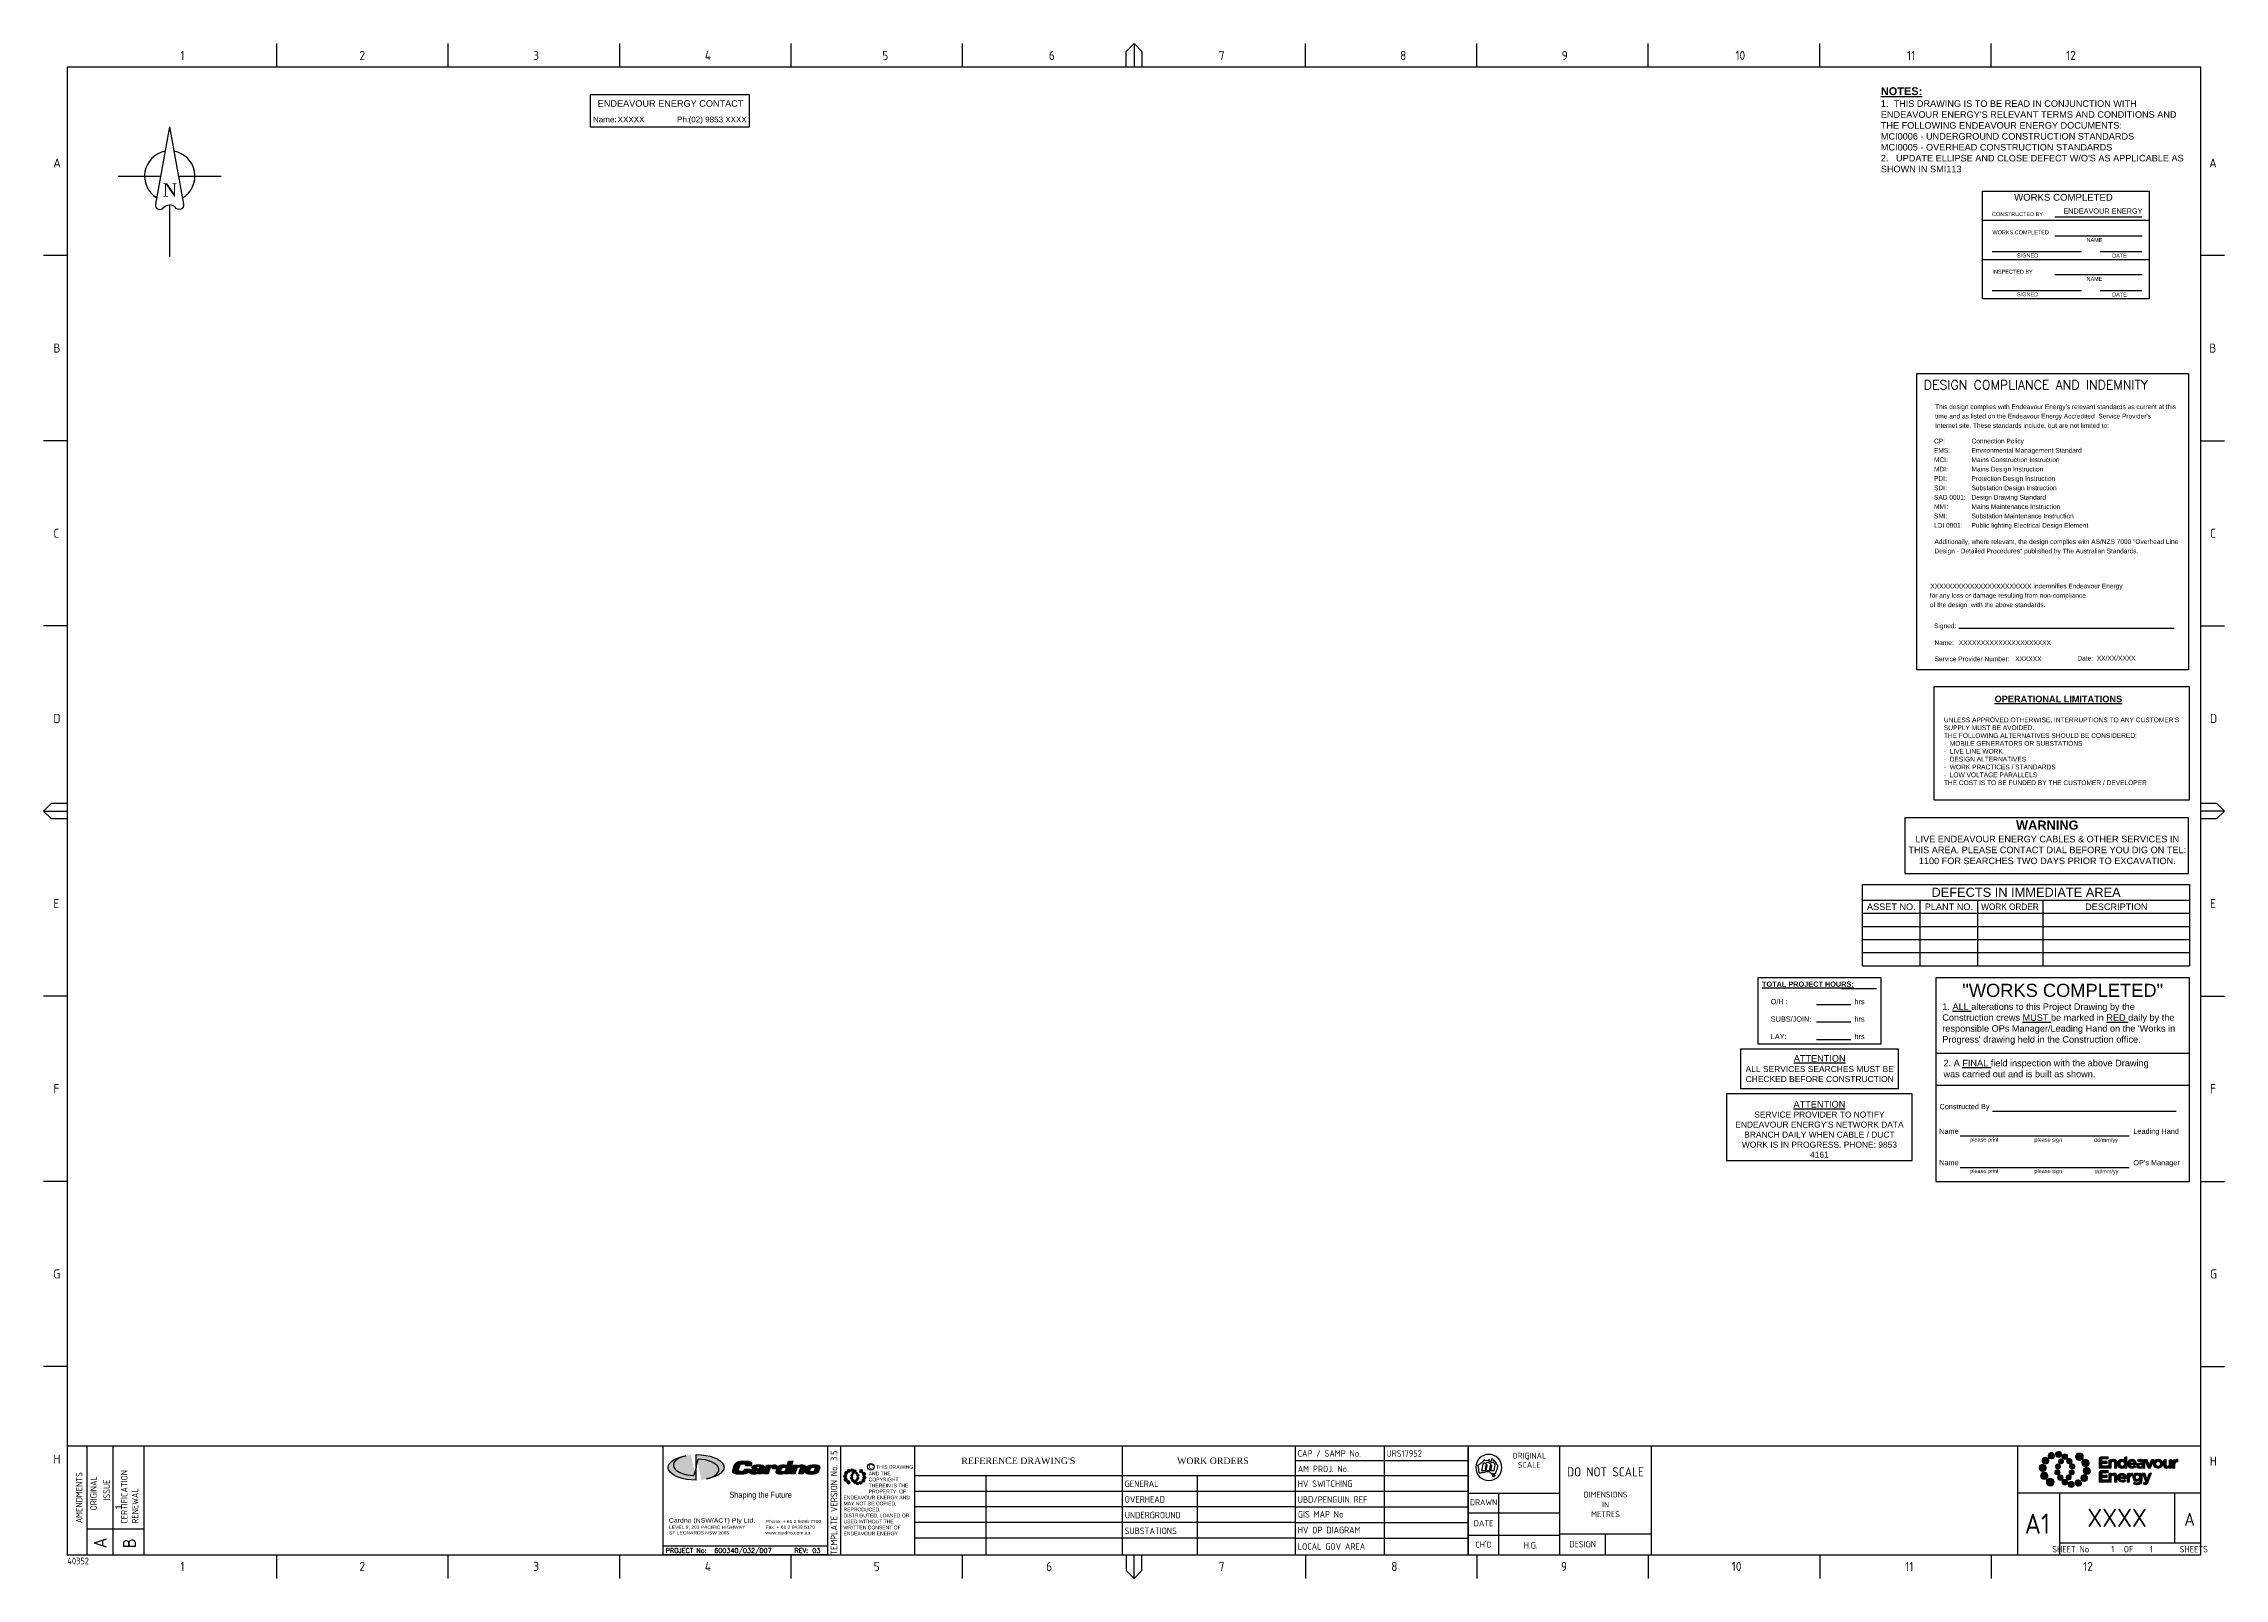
# Paper-space layout 'A1' of a CAD drawing. Extents: x -9 to 825, y -5 to 581.
import ezdxf
from ezdxf.enums import TextEntityAlignment as Align

# ---------------------------------------------------------------- set-up
doc = ezdxf.new("R2010")
doc.units = 0
doc.layers.get('0').update_dxf_attribs({"color": 6})
doc.layers.add('Notes', color=7, linetype='Continuous')
doc.layers.add('SupportsUG_SP_EXT', color=7, linetype='Continuous')
doc.styles.add('ARIAL', font='arial.ttf', dxfattribs={"height": 2})
doc.styles.add('CDD_ISOCP', font='isocp.shx')
doc.styles.add('Elec', font='romand__.ttf')
doc.styles.add('iecARIAL', font='arial.ttf', dxfattribs={"height": 2})
doc.styles.add('iecISOCP', font='isocp.shx')
doc.styles.add('iecNAME', font='times.ttf')
doc.styles.add('iecTimesNewRoman', font='times.ttf')
doc.styles.add('iso', font='isocp.shx', dxfattribs={"height": 0.25})
doc.styles.add('ROMANS', font='romans.shx', dxfattribs={"height": 4})
doc.styles.get("Standard").update_dxf_attribs({"font": 'arial.ttf'})

psp = doc.layouts.new('A1')

# ---------------------------------------------------------------- texts
at = {"layer": 'Notes', "insert": (693.32, 564.41), "char_height": 3, "width": 117.1902, "attachment_point": 1, "style": 'iecISOCP'}
psp.add_mtext("{\\fArial|b1|i0|c0|p34;\\LNOTES:\\P\\fArial|b0|i0|c0|p34;\\H0.8333X;\\l1.  THIS DRAWING IS TO BE READ IN CONJUNCTION WITH ENDEAVOUR ENERGY'S RELEVANT TERMS AND CONDITIONS AND THE FOLLOWING ENDEAVOUR ENERGY DOCUMENTS:\\PMCI0006 - UNDERGROUND CONSTRUCTION STANDARDS\\PMCI0005 - OVERHEAD CONSTRUCTION STANDARDS\\P2.   UPDATE ELLIPSE AND CLOSE DEFECT W/O'S AS APPLICABLE AS SHOWN IN SMI113}", dxfattribs=at)

# ---------------------------------------------------------------- blocks, each defined once
blk = doc.blocks.new('Note_Warning')
at = {"layer": 'Notes', "color": 0, "linetype": 'Continuous'}
blk.add_lwpolyline([(0, 0), (108.42, -0.04), (108.37, 21.2), (0.02, 21.22)], close=True, dxfattribs=at)
at = {"layer": 'Notes', "color": 0, "linetype": 'Continuous', "insert": (54.44, 20.23), "char_height": 3.5, "width": 105.9, "attachment_point": 2, "style": 'iecISOCP'}
blk.add_mtext('{\\fArial|b1|i0|c0|p34;WARNING\\P\\fArial|b0|i0|c0|p34;\\H0.7143x;LIVE ENDEAVOUR ENERGY CABLES & OTHER SERVICES IN THIS AREA. PLEASE CONTACT DIAL BEFORE YOU DIG ON TEL: 1100 FOR SEARCHES TWO DAYS PRIOR TO EXCAVATION.}', dxfattribs=at)
blk = doc.blocks.new('Note_IE Contact')
at = {"linetype": 'ByBlock'}
blk.add_lwpolyline([(0, 0), (60.86, 0), (60.86, 12.14), (0, 12.14)], close=True, dxfattribs=at)
at = {"linetype": 'ByBlock', "style": 'ARIAL'}
for s, p in [('Name:', (1.06, 1.66)), ('Ph:', (33.21, 1.66))]:
    blk.add_text(s, height=2.2, dxfattribs=at).set_placement(p)
at = {"linetype": 'ByBlock', "insert": (30.74, 8.85), "char_height": 2.5, "width": 58.5524, "attachment_point": 5, "style": 'ARIAL'}
blk.add_mtext('ENDEAVOUR ENERGY CONTACT', dxfattribs=at)
at = {"linetype": 'ByBlock', "style": 'ARIAL'}
blk.add_attdef('%%UXXXXXXX', (10.51, 1.66), '', height=2.2, dxfattribs=at)
blk.add_attdef('PHONE', text='', height=2.2, dxfattribs=at).set_placement((59.84, 1.66), align=Align.RIGHT)
blk = doc.blocks.new('NorthPnt 11(NP11)')
for p, q in [((-19.7, 0.02), (-3.49, 0)), ((3.32, 0), (19.7, -0.02)), ((-0.08, -10.94), (-0.08, -30.8))]:
    blk.add_line(p, q)
for points in [[(-0.08, 18.81), (-5.43, -10.68, 0.877048), (-2.29, -11.9, -0.1543), (-0.08, -10.94, 0.090511)], [(-0.08, 18.81), (5.26, -10.68, -0.877048), (2.13, -11.9, 0.1543), (-0.08, -10.94, -0.090511)]]:
    blk.add_lwpolyline(points, format="xyb")
for start, end in [(100.5988, 238.86433), (300.09942, 80.43745)]:
    blk.add_arc((0, 0), 9.64, start, end)
at = {"color": 7, "style": 'iecNAME'}
blk.add_text('N', height=5.02, dxfattribs=at).set_placement((-2.62, -7.82))
blk = doc.blocks.new('Note_Project Hours')
at = {"layer": 'Notes'}
blk.add_lwpolyline([(0, 25.42), (46.86, 25.42), (46.86, 0), (0, 0)], close=True, dxfattribs=at)
for points in [[(31.87, 21.27), (45.21, 21.27)], [(22.27, 15.15), (35.41, 15.15)], [(22.27, 8.46), (35.41, 8.46)], [(22.27, 1.78), (35.41, 1.78)]]:
    blk.add_lwpolyline(points, dxfattribs=at)
at = {"layer": 'Notes', "insert": (-3.17, 23.9), "char_height": 2, "width": 55.0391, "attachment_point": 1}
blk.add_mtext('{\\fArial|b1|i0|c238|p34;      \\LTOTAL PROJECT HOURS:\\P\\P\\fArial|b0|i0|c238|p34;\\l^IO/H :^I^I^I^Ihrs\\P\\P^ISUBS/JOIN:^I^I^Ihrs\\P\\P\\pi-4,l6,t6;^I^ILAY:   ^I^I^Ihrs}', dxfattribs=at)
blk = doc.blocks.new('Note_Services Searches')
at = {"layer": 'Notes'}
blk.add_lwpolyline([(0, 0), (60.33, 0), (60.33, 15.02), (0, 15.02)], close=True, dxfattribs=at)
at = {"layer": 'Notes', "insert": (30.27, 7.63), "char_height": 2.3, "width": 62.8509, "attachment_point": 5}
blk.add_mtext('{\\fArial|b0|i0|c238|p34;\\H1.087x;\\LATTENTION\\H0.92x;\\P\\lALL SERVICES SEARCHES MUST BE\\PCHECKED BEFORE CONSTRUCTION}', dxfattribs=at)
blk = doc.blocks.new('Note_Notify Integral')
at = {"layer": 'Notes'}
blk.add_lwpolyline([(0, 0), (71, 0), (71, 25.42), (0, 25.42)], close=True, dxfattribs=at)
at = {"layer": 'Notes', "style": 'iecISOCP'}
for s, insert, char_height, width, attachment_point in [("{\\fArial|b0|i0|c0|p34;SERVICE PROVIDER TO NOTIFY ENDEAVOUR ENERGY'S NETWORK DATA BRANCH DAILY WHEN CABLE / DUCT WORK IS IN PROGRESS. PHONE: 9853 4161}", (35.5, 9.82), 2.3, 66.4, 5), ('{\\fArial|b0|i0|c0|p34;\\LATTENTION}', (35.5, 22.68), 2.5, 16.7, 2)]:
    blk.add_mtext(s, dxfattribs=dict(at, insert=insert, char_height=char_height, width=width, attachment_point=attachment_point))
blk = doc.blocks.new('Note_Defect List')
at = {"layer": 'Notes', "color": 0, "linetype": 'Continuous'}
for p, q in [((0, 31), (124.98, 31)), ((124.98, 31), (124.98, 0)), ((0, 25), (124.98, 25)), ((0, 20), (124.98, 20)), ((0, 15), (124.98, 15)), ((0, 10), (124.98, 10)), ((0, 5), (124.98, 5)), ((0, 0), (124.98, 0))]:
    blk.add_line(p, q, dxfattribs=at)
at = {"layer": 'Notes'}
for p, q in [((0, 0), (0, 31)), ((22, 0), (22, 25)), ((44, 0), (44, 25)), ((69, 0), (69, 25))]:
    blk.add_line(p, q, dxfattribs=at)
at = {"layer": 'Notes', "color": 0, "lineweight": 0}
blk.add_line((58.13, 31), (39.77, 31), dxfattribs=at)
at = {"layer": 'Notes', "color": 0, "linetype": 'Continuous', "attachment_point": 5, "style": 'ARIAL'}
for s, insert, char_height, width in [('DEFECTS IN IMMEDIATE AREA', (62.49, 28), 3.5, 124.9809), ('ASSET NO.', (11, 22.5), 2.5, 22), ('PLANT NO.', (33, 22.5), 2.5, 22), ('{\\W0.9;WORK ORDER}', (56.34, 22.5), 2.5, 24.676), ('DESCRIPTION', (96.99, 22.5), 2.5, 55.9809)]:
    blk.add_mtext(s, dxfattribs=dict(at, insert=insert, char_height=char_height, width=width))
blk = doc.blocks.new('Note_Operational Limitations')
at = {"layer": 'Notes', "linetype": 'Continuous', "lineweight": -3}
blk.add_lwpolyline([(0, 43.53), (97.49, 43.53), (97.49, 0), (0, 0)], close=True, dxfattribs=at)
at = {"layer": 'Notes', "linetype": 'Continuous', "lineweight": -3, "insert": (3.7, 39.97), "char_height": 2.50005, "width": 90.8, "attachment_point": 1}
blk.add_mtext("{\\fArial|b1|i0|c0|p34;                 \\C7;   \\LOPERATIONAL LIMITATIONS\\P\\P\\fArial|b0|i0|c0|p34;\\H0.72x;\\lUNLESS APPROVED OTHERWISE, INTERRUPTIONS TO ANY CUSTOMER'S SUPPLY MUST BE AVOIDED.\\PTHE FOLLOWING ALTERNATIVES SHOULD BE CONSIDERED:\\P·  MOBILE GENERATORS OR SUBSTATIONS\\P·  LIVE LINE WORK\\P·  DESIGN ALTERNATIVES\\P·  WORK PRACTICES / STANDARDS\\P·  LOW VOLTAGE PARALLELS\\PTHE COST IS TO BE FUNDED BY THE CUSTOMER / DEVELOPER}", dxfattribs=at)
blk = doc.blocks.new('Note_Works Completed')
at = {"layer": 'Notes'}
blk.add_lwpolyline([(0, 41.24), (63.69, 41.24), (63.69, 0), (0, 0)], close=True, dxfattribs=at)
for points in [[(63.69, 30), (-0.01, 30)], [(63.69, 15), (-0.01, 15)]]:
    blk.add_lwpolyline(points, dxfattribs=at)
at = {"layer": 'Notes', "linetype": 'Continuous', "ltscale": 0.6}
for points in [[(27.6, 31.43), (60.89, 31.43)], [(37.83, 18), (3.66, 18)], [(60.97, 24), (27.6, 24)], [(60.89, 18), (45.03, 18)], [(60.97, 9.15), (27.6, 9.15)], [(37.83, 3.15), (3.66, 3.15)], [(60.89, 3.15), (45.03, 3.15)]]:
    blk.add_lwpolyline(points, dxfattribs=at)
at = {"layer": 'Notes', "lineweight": 15, "style": 'iecARIAL'}
blk.add_text('WORKS COMPLETED', height=2.625, dxfattribs=at).set_placement((12.1, 37.52))
at = {"layer": 'Notes', "style": 'iecARIAL'}
for s, height, p in [('ENDEAVOUR ENERGY', 2, (30.89, 32.6)), ('CONSTRUCTED BY', 1.5, (3.66, 31.64)), ('WORKS COMPLETED', 1.5, (3.82, 24.7)), ('SIGNED', 1.5, (13.21, 15.87)), ('NAME', 1.5, (39.76, 21.75)), ('DATE', 1.5, (49.55, 15.78)), ('INSPECTED BY', 1.5, (3.82, 9.65)), ('NAME', 1.5, (39.76, 6.9)), ('SIGNED', 1.5, (13.21, 1.02)), ('DATE', 1.5, (49.55, 0.93))]:
    blk.add_text(s, height=height, dxfattribs=at).set_placement(p)
blk = doc.blocks.new('NOTE_DESIGN-COMPLIANCE')
blk.add_line((16, 16.01), (98.33, 16.01))
blk.add_lwpolyline([(0, 113.3), (103.74, 113.3), (103.74, 0), (0, 0)], close=True)
at = {"color": 7, "lineweight": -3, "style": 'Elec'}
blk.add_text('DESIGN COMPLIANCE AND INDEMNITY', height=3.5, dxfattribs=at).set_placement((2.6, 106.13), align=Align.BOTTOM_LEFT)
at = {"color": 7, "lineweight": -3}
for s, p in [('Signed:', (6.54, 17.75)), ('Name:', (6.71, 11.32)), ('Service Provider Number:', (6.76, 5.11)), ('Date: ', (61.29, 5.38))]:
    blk.add_text(s, height=1.79, dxfattribs=at).set_placement(p, align=Align.TOP_LEFT)
at = {"color": 7, "lineweight": -3, "char_height": 1.79, "line_spacing_factor": 1.2}
for s, insert, attachment_point in [("This design complies with Endeavour Energy's relevant standards as current at this \\Ptime and as listed on the Endeavour Energy Accredited  Service Provider's\\PInternet site. These standards include, but are not limited to:", (6.92, 92.16), 7), ('CP:^I^IConnection Policy\\PEMS:^I^IEnvironmental Management Standard\\PMCI:^I^IMains Construction Instruction\\PMDI:^I^IMains Design Instruction\\PPDI:^I^IProtection Design Instruction\\PSDI:^I^ISubstation Design Instruction\\PSAD 0001:^IDesign Drawing Standard\\PMMI:^I^IMains Maintenance Instruction\\PSMI:^I^ISubstation Maintenance Instruction\\PLDI 0001:^IPublic lighting Electrical Design Element ', (6.53, 88.36), 1), ('\\PAdditionally, where relevant, the design complies with AS/NZS 7000 "Overhead Line\\PDesign - Detailed Procedures" published by The Australian Standards.', (6.7, 53.5), 1), ('                                                         indemnifies Endeavour Energy \\Pfor any loss or damage resulting from non-compliance \\Pof the design  with the above standards.', (4.93, 32.94), 1)]:
    blk.add_mtext(s, dxfattribs=dict(at, insert=insert, attachment_point=attachment_point))
at = {"ltscale": 0.5}
for tag, p in [('COMPANYNAME', (5.15, 31.1)), ('NAME', (16, 9.52)), ('SPN', (37.54, 3.38)), ('DATE', (68.73, 3.59))]:
    blk.add_attdef(tag, p, '', height=1.8, dxfattribs=at)
blk = doc.blocks.new('EE_LOGO_SMALL')
at = {"layer": 'Notes'}
h = blk.add_hatch(color=256, dxfattribs=at)
edge = h.paths.add_edge_path()
edge.add_spline(control_points=[(-8.4, 2), (-9.2, 2), (-9.8, 1.4), (-9.8, 0.7), (-9.9, -0.1), (-9.3, -0.7), (-8.6, -0.8), (-7.8, -0.8), (-7.2, -0.2), (-7.1, 0.5), (-7.1, 1.3), (-7.7, 1.9), (-8.4, 2)], knot_values=[0, 0, 0, 0, 1, 1, 1, 2, 2, 2, 3, 3, 3, 4, 4, 4, 4], degree=3, periodic=0)
h = blk.add_hatch(color=256, dxfattribs=at)
edge = h.paths.add_edge_path()
edge.add_spline(control_points=[(-6.8, 4.5), (-7.4, 4.8), (-8.2, 4.6), (-8.6, 4), (-8.9, 3.4), (-8.7, 2.6), (-8.1, 2.2), (-7.5, 1.9), (-6.7, 2.1), (-6.3, 2.7), (-6, 3.3), (-6.2, 4.1), (-6.8, 4.5)], knot_values=[0, 0, 0, 0, 1, 1, 1, 2, 2, 2, 3, 3, 3, 4, 4, 4, 4], degree=3, periodic=0)
h = blk.add_hatch(color=256, dxfattribs=at)
edge = h.paths.add_edge_path()
edge.add_spline(control_points=[(-4.2, 5.9), (-4.6, 6.5), (-5.3, 6.6), (-5.9, 6.3), (-6.4, 5.9), (-6.6, 5.1), (-6.2, 4.6), (-5.9, 4), (-5.1, 3.8), (-4.6, 4.2), (-4, 4.6), (-3.8, 5.3), (-4.2, 5.9)], knot_values=[0, 0, 0, 0, 1, 1, 1, 2, 2, 2, 3, 3, 3, 4, 4, 4, 4], degree=3, periodic=0)
h = blk.add_hatch(color=256, dxfattribs=at)
edge = h.paths.add_edge_path()
edge.add_spline(control_points=[(-1.3, 5.9), (-1.4, 6.5), (-2, 7), (-2.6, 6.9), (-3.3, 6.9), (-3.7, 6.3), (-3.7, 5.6), (-3.6, 5), (-3, 4.5), (-2.4, 4.6), (-1.7, 4.7), (-1.3, 5.2), (-1.3, 5.9)], knot_values=[0, 0, 0, 0, 1, 1, 1, 2, 2, 2, 3, 3, 3, 4, 4, 4, 4], degree=3, periodic=0)
h = blk.add_hatch(color=256, dxfattribs=at)
edge = h.paths.add_edge_path()
edge.add_spline(control_points=[(-2.5, 2.1), (-3, 2.2), (-3.5, 1.9), (-3.6, 1.3), (-3.7, 0.8), (-3.4, 0.3), (-2.9, 0.2), (-2.4, 0.1), (-1.9, 0.4), (-1.8, 0.9), (-1.7, 1.5), (-2, 2), (-2.5, 2.1)], knot_values=[0, 0, 0, 0, 1, 1, 1, 2, 2, 2, 3, 3, 3, 4, 4, 4, 4], degree=3, periodic=0)
h = blk.add_hatch(color=256, dxfattribs=at)
edge = h.paths.add_edge_path()
edge.add_spline(control_points=[(1, 4.9), (1, 4.3), (0.5, 3.8), (-0.1, 3.8), (-0.7, 3.8), (-1.2, 4.3), (-1.2, 4.9), (-1.2, 5.5), (-0.7, 6), (-0.1, 6), (0.5, 6), (1, 5.5), (1, 4.9)], knot_values=[0, 0, 0, 0, 1, 1, 1, 2, 2, 2, 3, 3, 3, 4, 4, 4, 4], degree=3, periodic=0)
edge = h.paths.add_edge_path()
edge.add_spline(control_points=[(-1.4, 4), (-1.9, 4.1), (-2.4, 3.8), (-2.5, 3.3), (-2.6, 2.7), (-2.3, 2.2), (-1.8, 2.1), (-1.3, 2), (-0.7, 2.3), (-0.6, 2.9), (-0.5, 3.4), (-0.9, 3.9), (-1.4, 4)], knot_values=[0, 0, 0, 0, 1, 1, 1, 2, 2, 2, 3, 3, 3, 4, 4, 4, 4], degree=3, periodic=0)
h = blk.add_hatch(color=256, dxfattribs=at)
edge = h.paths.add_edge_path()
edge.add_spline(control_points=[(2.3, 2.4), (2.8, 2.8), (2.8, 3.4), (2.4, 3.9), (2, 4.3), (1.4, 4.3), (0.9, 3.9), (0.5, 3.6), (0.5, 2.9), (0.9, 2.5), (1.2, 2), (1.9, 2), (2.3, 2.4)], knot_values=[0, 0, 0, 0, 1, 1, 1, 2, 2, 2, 3, 3, 3, 4, 4, 4, 4], degree=3, periodic=0)
edge = h.paths.add_edge_path()
edge.add_spline(control_points=[(1, 4.9), (1, 4.3), (0.5, 3.8), (-0.1, 3.8), (-0.7, 3.8), (-1.2, 4.3), (-1.2, 4.9), (-1.2, 5.5), (-0.7, 6), (-0.1, 6), (0.5, 6), (1, 5.5), (1, 4.9)], knot_values=[0, 0, 0, 0, 1, 1, 1, 2, 2, 2, 3, 3, 3, 4, 4, 4, 4], degree=3, periodic=0)
h = blk.add_hatch(color=256, dxfattribs=at)
edge = h.paths.add_edge_path()
edge.add_spline(control_points=[(1, 4.9), (1, 4.3), (0.5, 3.8), (-0.1, 3.8), (-0.7, 3.8), (-1.2, 4.3), (-1.2, 4.9), (-1.2, 5.5), (-0.7, 6), (-0.1, 6), (0.5, 6), (1, 5.5), (1, 4.9)], knot_values=[0, 0, 0, 0, 1, 1, 1, 2, 2, 2, 3, 3, 3, 4, 4, 4, 4], degree=3, periodic=0)
edge = h.paths.add_edge_path(flags=16)
edge.add_spline(control_points=[(1, 4.9), (1, 4.3), (0.5, 3.8), (-0.1, 3.8), (-0.7, 3.8), (-1.2, 4.3), (-1.2, 4.9), (-1.2, 5.5), (-0.7, 6), (-0.1, 6), (0.5, 6), (1, 5.5), (1, 4.9)], knot_values=[0, 0, 0, 0, 1, 1, 1, 2, 2, 2, 3, 3, 3, 4, 4, 4, 4], degree=3, periodic=0)
h = blk.add_hatch(color=256, dxfattribs=at)
edge = h.paths.add_edge_path()
edge.add_spline(control_points=[(3, 0.2), (3.5, 0.3), (3.8, 0.9), (3.7, 1.4), (3.6, 1.9), (3, 2.3), (2.5, 2.1), (1.9, 2), (1.6, 1.4), (1.8, 0.9), (1.9, 0.4), (2.5, 0.1), (3, 0.2)], knot_values=[0, 0, 0, 0, 1, 1, 1, 2, 2, 2, 3, 3, 3, 4, 4, 4, 4], degree=3, periodic=0)
h = blk.add_hatch(color=256, dxfattribs=at)
edge = h.paths.add_edge_path()
edge.add_spline(control_points=[(7, 4.9), (7, 4), (6.3, 3.4), (5.5, 3.4), (4.6, 3.4), (4, 4), (4, 4.9), (4, 5.7), (4.6, 6.4), (5.5, 6.4), (6.3, 6.4), (7, 5.7), (7, 4.9)], knot_values=[0, 0, 0, 0, 1, 1, 1, 2, 2, 2, 3, 3, 3, 4, 4, 4, 4], degree=3, periodic=0)
h = blk.add_hatch(color=256, dxfattribs=at)
edge = h.paths.add_edge_path()
edge.add_spline(control_points=[(8.4, 1.1), (9.1, 1.5), (9.4, 2.3), (9.1, 3), (8.8, 3.7), (7.9, 4.1), (7.2, 3.8), (6.5, 3.4), (6.2, 2.6), (6.5, 1.9), (6.8, 1.2), (7.7, 0.8), (8.4, 1.1)], knot_values=[0, 0, 0, 0, 1, 1, 1, 2, 2, 2, 3, 3, 3, 4, 4, 4, 4], degree=3, periodic=0)
h = blk.add_hatch(color=256, dxfattribs=at)
edge = h.paths.add_edge_path()
edge.add_spline(control_points=[(8.3, -1.9), (9, -1.9), (9.7, -1.4), (9.7, -0.6), (9.7, 0.1), (9.2, 0.8), (8.4, 0.8), (7.7, 0.8), (7, 0.3), (7, -0.5), (6.9, -1.2), (7.5, -1.9), (8.3, -1.9)], knot_values=[0, 0, 0, 0, 1, 1, 1, 2, 2, 2, 3, 3, 3, 4, 4, 4, 4], degree=3, periodic=0)
h = blk.add_hatch(color=256, dxfattribs=at)
edge = h.paths.add_edge_path()
edge.add_spline(control_points=[(-8.5, -1.1), (-9.2, -1.4), (-9.6, -2.3), (-9.3, -3), (-8.9, -3.7), (-8.1, -4), (-7.4, -3.7), (-6.7, -3.4), (-6.3, -2.5), (-6.6, -1.8), (-7, -1.1), (-7.8, -0.8), (-8.5, -1.1)], knot_values=[0, 0, 0, 0, 1, 1, 1, 2, 2, 2, 3, 3, 3, 4, 4, 4, 4], degree=3, periodic=0)
h = blk.add_hatch(color=256, dxfattribs=at)
edge = h.paths.add_edge_path()
edge.add_spline(control_points=[(-7.1, -4.8), (-7.1, -4), (-6.5, -3.3), (-5.6, -3.3), (-4.8, -3.3), (-4.1, -4), (-4.1, -4.8), (-4.1, -5.7), (-4.8, -6.3), (-5.6, -6.3), (-6.5, -6.3), (-7.1, -5.7), (-7.1, -4.8)], knot_values=[0, 0, 0, 0, 1, 1, 1, 2, 2, 2, 3, 3, 3, 4, 4, 4, 4], degree=3, periodic=0)
h = blk.add_hatch(color=256, dxfattribs=at)
edge = h.paths.add_edge_path()
edge.add_spline(control_points=[(-3.1, -0.2), (-3.7, -0.3), (-4, -0.8), (-3.8, -1.4), (-3.7, -1.9), (-3.2, -2.2), (-2.6, -2.1), (-2.1, -1.9), (-1.8, -1.4), (-1.9, -0.9), (-2.1, -0.3), (-2.6, 0), (-3.1, -0.2)], knot_values=[0, 0, 0, 0, 1, 1, 1, 2, 2, 2, 3, 3, 3, 4, 4, 4, 4], degree=3, periodic=0)
h = blk.add_hatch(color=256, dxfattribs=at)
edge = h.paths.add_edge_path()
edge.add_spline(control_points=[(-2.5, -2.3), (-2.9, -2.7), (-3, -3.4), (-2.6, -3.8), (-2.2, -4.2), (-1.5, -4.3), (-1.1, -3.9), (-0.7, -3.5), (-0.6, -2.8), (-1, -2.4), (-1.4, -2), (-2, -1.9), (-2.5, -2.3)], knot_values=[0, 0, 0, 0, 1, 1, 1, 2, 2, 2, 3, 3, 3, 4, 4, 4, 4], degree=3, periodic=0)
h = blk.add_hatch(color=256, dxfattribs=at)
edge = h.paths.add_edge_path()
edge.add_spline(control_points=[(-1.2, -4.8), (-1.2, -4.2), (-0.7, -3.7), (-0.1, -3.7), (0.5, -3.7), (1, -4.2), (1, -4.8), (1, -5.4), (0.5, -5.9), (-0.1, -5.9), (-0.7, -5.9), (-1.2, -5.4), (-1.2, -4.8)], knot_values=[0, 0, 0, 0, 1, 1, 1, 2, 2, 2, 3, 3, 3, 4, 4, 4, 4], degree=3, periodic=0)
h = blk.add_hatch(color=256, dxfattribs=at)
edge = h.paths.add_edge_path()
edge.add_spline(control_points=[(1.2, -3.9), (1.7, -4.1), (2.2, -3.7), (2.3, -3.2), (2.5, -2.7), (2.1, -2.2), (1.6, -2.1), (1.1, -2), (0.6, -2.3), (0.5, -2.8), (0.4, -3.3), (0.7, -3.8), (1.2, -3.9)], knot_values=[0, 0, 0, 0, 1, 1, 1, 2, 2, 2, 3, 3, 3, 4, 4, 4, 4], degree=3, periodic=0)
h = blk.add_hatch(color=256, dxfattribs=at)
edge = h.paths.add_edge_path()
edge.add_spline(control_points=[(1.2, -5.8), (1.3, -6.5), (1.8, -6.9), (2.5, -6.9), (3.1, -6.8), (3.6, -6.2), (3.5, -5.6), (3.4, -5), (2.9, -4.5), (2.2, -4.6), (1.6, -4.6), (1.1, -5.2), (1.2, -5.8)], knot_values=[0, 0, 0, 0, 1, 1, 1, 2, 2, 2, 3, 3, 3, 4, 4, 4, 4], degree=3, periodic=0)
h = blk.add_hatch(color=256, dxfattribs=at)
edge = h.paths.add_edge_path()
edge.add_spline(control_points=[(2.4, -2), (2.9, -2.1), (3.4, -1.8), (3.5, -1.3), (3.6, -0.8), (3.3, -0.3), (2.8, -0.2), (2.2, -0.1), (1.7, -0.4), (1.6, -0.9), (1.5, -1.4), (1.8, -1.9), (2.4, -2)], knot_values=[0, 0, 0, 0, 1, 1, 1, 2, 2, 2, 3, 3, 3, 4, 4, 4, 4], degree=3, periodic=0)
h = blk.add_hatch(color=256, dxfattribs=at)
edge = h.paths.add_edge_path()
edge.add_spline(control_points=[(4, -5.8), (4.4, -6.4), (5.2, -6.6), (5.7, -6.2), (6.3, -5.8), (6.5, -5.1), (6.1, -4.5), (5.7, -4), (5, -3.8), (4.4, -4.2), (3.8, -4.5), (3.7, -5.3), (4, -5.8)], knot_values=[0, 0, 0, 0, 1, 1, 1, 2, 2, 2, 3, 3, 3, 4, 4, 4, 4], degree=3, periodic=0)
h = blk.add_hatch(color=256, dxfattribs=at)
edge = h.paths.add_edge_path()
edge.add_spline(control_points=[(6.7, -4.4), (7.3, -4.8), (8.1, -4.6), (8.4, -4), (8.8, -3.3), (8.6, -2.6), (8, -2.2), (7.3, -1.8), (6.6, -2.1), (6.2, -2.7), (5.8, -3.3), (6, -4.1), (6.7, -4.4)], knot_values=[0, 0, 0, 0, 1, 1, 1, 2, 2, 2, 3, 3, 3, 4, 4, 4, 4], degree=3, periodic=0)
at = {"layer": 'Notes', "lineweight": 0}
for points in [[(1.8, 2.1), (1.8, 2.1)], [(-2, -2.1), (-2, -2.1)]]:
    blk.add_lwpolyline(points, dxfattribs=at)
for points in [[(-8.4, 2), (-9.2, 2), (-9.8, 1.4), (-9.8, 0.7), (-9.9, -0.1), (-9.3, -0.7), (-8.6, -0.8), (-7.8, -0.8), (-7.2, -0.2), (-7.1, 0.5), (-7.1, 1.3), (-7.7, 1.9), (-8.4, 2)], [(-6.8, 4.5), (-7.4, 4.8), (-8.2, 4.6), (-8.6, 4), (-8.9, 3.4), (-8.7, 2.6), (-8.1, 2.2), (-7.5, 1.9), (-6.7, 2.1), (-6.3, 2.7), (-6, 3.3), (-6.2, 4.1), (-6.8, 4.5)], [(-4.2, 5.9), (-4.6, 6.5), (-5.3, 6.6), (-5.9, 6.3), (-6.4, 5.9), (-6.6, 5.1), (-6.2, 4.6), (-5.9, 4), (-5.1, 3.8), (-4.6, 4.2), (-4, 4.6), (-3.8, 5.3), (-4.2, 5.9)], [(-1.3, 5.9), (-1.4, 6.5), (-2, 7), (-2.6, 6.9), (-3.3, 6.9), (-3.7, 6.3), (-3.7, 5.6), (-3.6, 5), (-3, 4.5), (-2.4, 4.6), (-1.7, 4.7), (-1.3, 5.2), (-1.3, 5.9)], [(-2.5, 2.1), (-3, 2.2), (-3.5, 1.9), (-3.6, 1.3), (-3.7, 0.8), (-3.4, 0.3), (-2.9, 0.2), (-2.4, 0.1), (-1.9, 0.4), (-1.8, 0.9), (-1.7, 1.5), (-2, 2), (-2.5, 2.1)], [(-1.4, 4), (-1.9, 4.1), (-2.4, 3.8), (-2.5, 3.3), (-2.6, 2.7), (-2.3, 2.2), (-1.8, 2.1), (-1.3, 2), (-0.7, 2.3), (-0.6, 2.9), (-0.5, 3.4), (-0.9, 3.9), (-1.4, 4)], [(1, 4.9), (1, 4.3), (0.5, 3.8), (-0.1, 3.8), (-0.7, 3.8), (-1.2, 4.3), (-1.2, 4.9), (-1.2, 5.5), (-0.7, 6), (-0.1, 6), (0.5, 6), (1, 5.5), (1, 4.9)], [(1, 4.9), (1, 4.3), (0.5, 3.8), (-0.1, 3.8), (-0.7, 3.8), (-1.2, 4.3), (-1.2, 4.9), (-1.2, 5.5), (-0.7, 6), (-0.1, 6), (0.5, 6), (1, 5.5), (1, 4.9)], [(2.3, 2.4), (2.8, 2.8), (2.8, 3.4), (2.4, 3.9), (2, 4.3), (1.4, 4.3), (0.9, 3.9), (0.5, 3.6), (0.5, 2.9), (0.9, 2.5), (1.2, 2), (1.9, 2), (2.3, 2.4)], [(3, 0.2), (3.5, 0.3), (3.8, 0.9), (3.7, 1.4), (3.6, 1.9), (3, 2.3), (2.5, 2.1), (1.9, 2), (1.6, 1.4), (1.8, 0.9), (1.9, 0.4), (2.5, 0.1), (3, 0.2)], [(7, 4.9), (7, 4), (6.3, 3.4), (5.5, 3.4), (4.6, 3.4), (4, 4), (4, 4.9), (4, 5.7), (4.6, 6.4), (5.5, 6.4), (6.3, 6.4), (7, 5.7), (7, 4.9)], [(8.4, 1.1), (9.1, 1.5), (9.4, 2.3), (9.1, 3), (8.8, 3.7), (7.9, 4.1), (7.2, 3.8), (6.5, 3.4), (6.2, 2.6), (6.5, 1.9), (6.8, 1.2), (7.7, 0.8), (8.4, 1.1)], [(8.3, -1.9), (9, -1.9), (9.7, -1.4), (9.7, -0.6), (9.7, 0.1), (9.2, 0.8), (8.4, 0.8), (7.7, 0.8), (7, 0.3), (7, -0.5), (6.9, -1.2), (7.5, -1.9), (8.3, -1.9)], [(-8.5, -1.1), (-9.2, -1.4), (-9.6, -2.3), (-9.3, -3), (-8.9, -3.7), (-8.1, -4), (-7.4, -3.7), (-6.7, -3.4), (-6.3, -2.5), (-6.6, -1.8), (-7, -1.1), (-7.8, -0.8), (-8.5, -1.1)], [(-7.1, -4.8), (-7.1, -4), (-6.5, -3.3), (-5.6, -3.3), (-4.8, -3.3), (-4.1, -4), (-4.1, -4.8), (-4.1, -5.7), (-4.8, -6.3), (-5.6, -6.3), (-6.5, -6.3), (-7.1, -5.7), (-7.1, -4.8)], [(-3.1, -0.2), (-3.7, -0.3), (-4, -0.8), (-3.8, -1.4), (-3.7, -1.9), (-3.2, -2.2), (-2.6, -2.1), (-2.1, -1.9), (-1.8, -1.4), (-1.9, -0.9), (-2.1, -0.3), (-2.6, 0), (-3.1, -0.2)], [(-2.5, -2.3), (-2.9, -2.7), (-3, -3.4), (-2.6, -3.8), (-2.2, -4.2), (-1.5, -4.3), (-1.1, -3.9), (-0.7, -3.5), (-0.6, -2.8), (-1, -2.4), (-1.4, -2), (-2, -1.9), (-2.5, -2.3)], [(-1.2, -4.8), (-1.2, -4.2), (-0.7, -3.7), (-0.1, -3.7), (0.5, -3.7), (1, -4.2), (1, -4.8), (1, -5.4), (0.5, -5.9), (-0.1, -5.9), (-0.7, -5.9), (-1.2, -5.4), (-1.2, -4.8)], [(1.2, -3.9), (1.7, -4.1), (2.2, -3.7), (2.3, -3.2), (2.5, -2.7), (2.1, -2.2), (1.6, -2.1), (1.1, -2), (0.6, -2.3), (0.5, -2.8), (0.4, -3.3), (0.7, -3.8), (1.2, -3.9)], [(1.2, -5.8), (1.3, -6.5), (1.8, -6.9), (2.5, -6.9), (3.1, -6.8), (3.6, -6.2), (3.5, -5.6), (3.4, -5), (2.9, -4.5), (2.2, -4.6), (1.6, -4.6), (1.1, -5.2), (1.2, -5.8)], [(2.4, -2), (2.9, -2.1), (3.4, -1.8), (3.5, -1.3), (3.6, -0.8), (3.3, -0.3), (2.8, -0.2), (2.2, -0.1), (1.7, -0.4), (1.6, -0.9), (1.5, -1.4), (1.8, -1.9), (2.4, -2)], [(4, -5.8), (4.4, -6.4), (5.2, -6.6), (5.7, -6.2), (6.3, -5.8), (6.5, -5.1), (6.1, -4.5), (5.7, -4), (5, -3.8), (4.4, -4.2), (3.8, -4.5), (3.7, -5.3), (4, -5.8)], [(6.7, -4.4), (7.3, -4.8), (8.1, -4.6), (8.4, -4), (8.8, -3.3), (8.6, -2.6), (8, -2.2), (7.3, -1.8), (6.6, -2.1), (6.2, -2.7), (5.8, -3.3), (6, -4.1), (6.7, -4.4)]]:
    blk.add_open_spline(points, degree=3, knots=[0, 0, 0, 0, 1, 1, 1, 2, 2, 2, 3, 3, 3, 4, 4, 4, 4], dxfattribs=at)
blk = doc.blocks.new('EE_COPYRIGHT_A1')
at = {"layer": 'Notes'}
blk.add_circle((9.53, -0.82), 1.15, dxfattribs=at)
at = {"xscale": 0.4, "yscale": 0.4, "zscale": 0.4}
blk.add_blockref('EE_LOGO_SMALL', (3.96, -4.29), dxfattribs=at)
at = {"layer": 'Notes', "insert": (0, 0), "char_height": 1.25, "width": 24.1208, "attachment_point": 1, "style": 'ARIAL'}
blk.add_mtext('\\pt8.75;               ^I{\\H1.2x;C } THIS DRAWING\\P\\pi-8.75,l8.75,t8.75,20;       ^IAND THE ^I\\P\\pi0,t8.75;COPYRIGHT\\P\\pi-8.75,t1.25,8.75;^I^ITHEREIN IS THE PROPERTY  OF \\P\\pi0,l0,t1.25;ENDEAVOUR ENERGY AND MAY NOT BE COPIED, REPRODUCED, DISTRIBUTED, LOANED OR USED WITHOUT THE WRITTEN CONSENT OF ENDEAVOUR ENERGY', dxfattribs=at)
blk = doc.blocks.new('EE_LOGO')
h = blk.add_hatch(color=7)
edge = h.paths.add_edge_path()
edge.add_spline(control_points=[(-25.34, 1.94), (-26.08, 1.98), (-26.72, 1.41), (-26.77, 0.66), (-26.81, -0.09), (-26.24, -0.72), (-25.49, -0.77), (-24.74, -0.81), (-24.1, -0.24), (-24.06, 0.51), (-24.02, 1.25), (-24.59, 1.89), (-25.34, 1.94)], knot_values=[0, 0, 0, 0, 1, 1, 1, 2, 2, 2, 3, 3, 3, 4, 4, 4, 4], degree=3, periodic=0)
h = blk.add_hatch(color=7)
edge = h.paths.add_edge_path()
edge.add_spline(control_points=[(-23.73, 4.46), (-24.34, 4.81), (-25.13, 4.61), (-25.49, 3.99), (-25.85, 3.38), (-25.64, 2.59), (-25.03, 2.23), (-24.41, 1.87), (-23.63, 2.08), (-23.27, 2.69), (-22.91, 3.31), (-23.12, 4.1), (-23.73, 4.46)], knot_values=[0, 0, 0, 0, 1, 1, 1, 2, 2, 2, 3, 3, 3, 4, 4, 4, 4], degree=3, periodic=0)
h = blk.add_hatch(color=7)
edge = h.paths.add_edge_path()
edge.add_spline(control_points=[(-21.12, 5.87), (-21.48, 6.44), (-22.24, 6.61), (-22.81, 6.24), (-23.37, 5.88), (-23.54, 5.12), (-23.17, 4.55), (-22.81, 3.98), (-22.05, 3.82), (-21.48, 4.19), (-20.92, 4.55), (-20.75, 5.31), (-21.12, 5.87)], knot_values=[0, 0, 0, 0, 1, 1, 1, 2, 2, 2, 3, 3, 3, 4, 4, 4, 4], degree=3, periodic=0)
h = blk.add_hatch(color=7)
edge = h.paths.add_edge_path()
edge.add_spline(control_points=[(-19.43, 2.06), (-19.94, 2.17), (-20.44, 1.84), (-20.55, 1.33), (-20.66, 0.82), (-20.34, 0.32), (-19.83, 0.21), (-19.32, 0.1), (-18.81, 0.42), (-18.71, 0.93), (-18.59, 1.44), (-18.92, 1.95), (-19.43, 2.06)], knot_values=[0, 0, 0, 0, 1, 1, 1, 2, 2, 2, 3, 3, 3, 4, 4, 4, 4], degree=3, periodic=0)
h = blk.add_hatch(color=7)
edge = h.paths.add_edge_path()
edge.add_spline(control_points=[(-18.27, 5.87), (-18.34, 6.5), (-18.91, 6.97), (-19.54, 6.9), (-20.18, 6.84), (-20.65, 6.27), (-20.58, 5.63), (-20.52, 4.99), (-19.95, 4.53), (-19.31, 4.59), (-18.67, 4.66), (-18.21, 5.23), (-18.27, 5.87)], knot_values=[0, 0, 0, 0, 1, 1, 1, 2, 2, 2, 3, 3, 3, 4, 4, 4, 4], degree=3, periodic=0)
h = blk.add_hatch(color=7)
edge = h.paths.add_edge_path()
edge.add_spline(control_points=[(-15.91, 4.86), (-15.91, 4.26), (-16.4, 3.77), (-17, 3.77), (-17.6, 3.77), (-18.08, 4.26), (-18.08, 4.86), (-18.08, 5.46), (-17.6, 5.95), (-17, 5.95), (-16.4, 5.95), (-15.91, 5.46), (-15.91, 4.86)], knot_values=[0, 0, 0, 0, 1, 1, 1, 2, 2, 2, 3, 3, 3, 4, 4, 4, 4], degree=3, periodic=0)
edge = h.paths.add_edge_path()
edge.add_spline(control_points=[(-18.29, 3.97), (-18.8, 4.08), (-19.3, 3.76), (-19.41, 3.25), (-19.52, 2.74), (-19.2, 2.23), (-18.69, 2.12), (-18.18, 2.01), (-17.67, 2.33), (-17.56, 2.84), (-17.45, 3.35), (-17.78, 3.86), (-18.29, 3.97)], knot_values=[0, 0, 0, 0, 1, 1, 1, 2, 2, 2, 3, 3, 3, 4, 4, 4, 4], degree=3, periodic=0)
h = blk.add_hatch(color=7)
edge = h.paths.add_edge_path()
edge.add_spline(control_points=[(-14.59, 2.36), (-14.16, 2.75), (-14.12, 3.41), (-14.51, 3.84), (-14.89, 4.27), (-15.55, 4.31), (-15.99, 3.93), (-16.42, 3.54), (-16.46, 2.88), (-16.07, 2.45), (-15.69, 2.01), (-15.02, 1.98), (-14.59, 2.36)], knot_values=[0, 0, 0, 0, 1, 1, 1, 2, 2, 2, 3, 3, 3, 4, 4, 4, 4], degree=3, periodic=0)
edge = h.paths.add_edge_path()
edge.add_spline(control_points=[(-15.91, 4.86), (-15.91, 4.26), (-16.4, 3.77), (-17, 3.77), (-17.6, 3.77), (-18.08, 4.26), (-18.08, 4.86), (-18.08, 5.46), (-17.6, 5.95), (-17, 5.95), (-16.4, 5.95), (-15.91, 5.46), (-15.91, 4.86)], knot_values=[0, 0, 0, 0, 1, 1, 1, 2, 2, 2, 3, 3, 3, 4, 4, 4, 4], degree=3, periodic=0)
h = blk.add_hatch(color=7)
edge = h.paths.add_edge_path()
edge.add_spline(control_points=[(-15.91, 4.86), (-15.91, 4.26), (-16.4, 3.77), (-17, 3.77), (-17.6, 3.77), (-18.08, 4.26), (-18.08, 4.86), (-18.08, 5.46), (-17.6, 5.95), (-17, 5.95), (-16.4, 5.95), (-15.91, 5.46), (-15.91, 4.86)], knot_values=[0, 0, 0, 0, 1, 1, 1, 2, 2, 2, 3, 3, 3, 4, 4, 4, 4], degree=3, periodic=0)
edge = h.paths.add_edge_path(flags=16)
edge.add_spline(control_points=[(-15.91, 4.86), (-15.91, 4.26), (-16.4, 3.77), (-17, 3.77), (-17.6, 3.77), (-18.08, 4.26), (-18.08, 4.86), (-18.08, 5.46), (-17.6, 5.95), (-17, 5.95), (-16.4, 5.95), (-15.91, 5.46), (-15.91, 4.86)], knot_values=[0, 0, 0, 0, 1, 1, 1, 2, 2, 2, 3, 3, 3, 4, 4, 4, 4], degree=3, periodic=0)
h = blk.add_hatch(color=7)
edge = h.paths.add_edge_path()
edge.add_spline(control_points=[(-13.94, 0.18), (-13.41, 0.32), (-13.09, 0.87), (-13.23, 1.4), (-13.37, 1.93), (-13.92, 2.25), (-14.45, 2.11), (-14.98, 1.97), (-15.3, 1.42), (-15.16, 0.89), (-15.02, 0.36), (-14.47, 0.04), (-13.94, 0.18)], knot_values=[0, 0, 0, 0, 1, 1, 1, 2, 2, 2, 3, 3, 3, 4, 4, 4, 4], degree=3, periodic=0)
h = blk.add_hatch(color=7)
edge = h.paths.add_edge_path()
edge.add_spline(control_points=[(-9.93, 4.86), (-9.93, 4.03), (-10.61, 3.35), (-11.44, 3.35), (-12.28, 3.35), (-12.95, 4.03), (-12.95, 4.86), (-12.95, 5.69), (-12.28, 6.37), (-11.44, 6.37), (-10.61, 6.37), (-9.93, 5.69), (-9.93, 4.86)], knot_values=[0, 0, 0, 0, 1, 1, 1, 2, 2, 2, 3, 3, 3, 4, 4, 4, 4], degree=3, periodic=0)
h = blk.add_hatch(color=7)
edge = h.paths.add_edge_path()
edge.add_spline(control_points=[(-8.55, 1.13), (-7.83, 1.45), (-7.5, 2.29), (-7.82, 3.01), (-8.14, 3.73), (-8.98, 4.06), (-9.7, 3.74), (-10.42, 3.42), (-10.75, 2.58), (-10.43, 1.86), (-10.11, 1.14), (-9.27, 0.81), (-8.55, 1.13)], knot_values=[0, 0, 0, 0, 1, 1, 1, 2, 2, 2, 3, 3, 3, 4, 4, 4, 4], degree=3, periodic=0)
h = blk.add_hatch(color=7)
edge = h.paths.add_edge_path()
edge.add_spline(control_points=[(-8.66, -1.92), (-7.91, -1.96), (-7.27, -1.39), (-7.23, -0.64), (-7.19, 0.1), (-7.76, 0.74), (-8.51, 0.78), (-9.25, 0.83), (-9.89, 0.26), (-9.94, -0.49), (-9.98, -1.24), (-9.41, -1.88), (-8.66, -1.92)], knot_values=[0, 0, 0, 0, 1, 1, 1, 2, 2, 2, 3, 3, 3, 4, 4, 4, 4], degree=3, periodic=0)
h = blk.add_hatch(color=7)
edge = h.paths.add_edge_path()
edge.add_spline(control_points=[(-3.85, 0.44), (-3.85, 0.44), (-3.85, 4.25), (-3.85, 4.3), (-3.85, 4.35), (-3.85, 4.86), (-3.29, 4.86), (-2.74, 4.86), (-0.49, 4.86), (-0.49, 4.86), (-0.49, 4.86), (-0.49, 4), (-0.49, 4), (-0.49, 4), (-2.89, 4), (-2.89, 4), (-2.89, 4), (-2.89, 3.1), (-2.89, 3.1), (-2.89, 3.1), (-0.8, 3.1), (-0.8, 3.1), (-0.8, 3.1), (-0.8, 2.23), (-0.8, 2.23), (-0.8, 2.23), (-2.89, 2.23), (-2.89, 2.23), (-2.89, 2.23), (-2.89, 1.31), (-2.89, 1.31), (-2.89, 1.31), (-0.49, 1.31), (-0.49, 1.31), (-0.49, 1.31), (-0.49, 0.44), (-0.49, 0.44), (-0.49, 0.44), (-3.85, 0.44), (-3.85, 0.44)], knot_values=[0, 0, 0, 0, 1, 1, 1, 2, 2, 2, 3, 3, 3, 4, 4, 4, 5, 5, 5, 6, 6, 6, 7, 7, 7, 8, 8, 8, 9, 9, 9, 10, 10, 10, 11, 11, 11, 12, 12, 12, 13, 13, 13, 13], degree=3, periodic=0)
h = blk.add_hatch(color=7)
edge = h.paths.add_edge_path()
edge.add_spline(control_points=[(1.94, 0.44), (1.94, 0.44), (1.94, 2.33), (1.94, 2.33), (1.94, 2.78), (1.73, 3.02), (1.36, 3.02), (1, 3.02), (0.76, 2.78), (0.76, 2.33), (0.76, 2.33), (0.76, 0.44), (0.76, 0.44), (0.76, 0.44), (-0.2, 0.44), (-0.2, 0.44), (-0.2, 0.44), (-0.2, 3.21), (-0.2, 3.27), (-0.2, 3.33), (-0.2, 3.82), (0.36, 3.82), (0.76, 3.82), (0.76, 3.82), (0.76, 3.82), (0.76, 3.82), (0.76, 3.35), (0.76, 3.35), (0.98, 3.63), (1.27, 3.89), (1.75, 3.89), (2.48, 3.89), (2.9, 3.41), (2.9, 2.63), (2.9, 2.63), (2.9, 0.44), (2.9, 0.44), (2.9, 0.44), (1.94, 0.44), (1.94, 0.44)], knot_values=[0, 0, 0, 0, 1, 1, 1, 2, 2, 2, 3, 3, 3, 4, 4, 4, 5, 5, 5, 6, 6, 6, 7, 7, 7, 8, 8, 8, 9, 9, 9, 10, 10, 10, 11, 11, 11, 12, 12, 12, 13, 13, 13, 13], degree=3, periodic=0)
h = blk.add_hatch(color=7)
edge = h.paths.add_edge_path(flags=16)
edge.add_spline(control_points=[(5.8, 2.13), (5.8, 2.69), (5.43, 3.07), (4.98, 3.07), (4.53, 3.07), (4.15, 2.7), (4.15, 2.13), (4.15, 2.13), (4.15, 2.12), (4.15, 2.12), (4.15, 1.56), (4.53, 1.19), (4.98, 1.19), (5.43, 1.19), (5.8, 1.56), (5.8, 2.12), (5.8, 2.12), (5.8, 2.13), (5.8, 2.13)], knot_values=[0, 0, 0, 0, 1, 1, 1, 2, 2, 2, 3, 3, 3, 4, 4, 4, 5, 5, 5, 6, 6, 6, 6], degree=3, periodic=0)
edge = h.paths.add_edge_path()
edge.add_spline(control_points=[(5.79, 0.44), (5.79, 0.44), (5.79, 0.92), (5.79, 0.92), (5.55, 0.6), (5.23, 0.37), (4.73, 0.37), (3.94, 0.37), (3.19, 0.99), (3.19, 2.12), (3.19, 2.12), (3.19, 2.13), (3.19, 2.13), (3.19, 3.26), (3.93, 3.88), (4.73, 3.88), (5.24, 3.88), (5.56, 3.65), (5.79, 3.38), (5.79, 3.38), (5.79, 4.27), (5.79, 4.3), (5.79, 4.34), (5.79, 4.86), (6.34, 4.86), (6.73, 4.86), (6.75, 4.86), (6.75, 4.86), (6.75, 4.86), (6.75, 0.44), (6.75, 0.44), (6.75, 0.44), (5.79, 0.44), (5.79, 0.44)], knot_values=[0, 0, 0, 0, 1, 1, 1, 2, 2, 2, 3, 3, 3, 4, 4, 4, 5, 5, 5, 6, 6, 6, 7, 7, 7, 8, 8, 8, 9, 9, 9, 10, 10, 10, 11, 11, 11, 11], degree=3, periodic=0)
h = blk.add_hatch(color=7)
edge = h.paths.add_edge_path()
edge.add_spline(control_points=[(8.69, 3.89), (7.7, 3.89), (7.01, 3.09), (7.01, 2.13), (7.01, 2.13), (7.01, 2.12), (7.01, 2.12), (7.01, 1.08), (7.77, 0.37), (8.78, 0.37), (9.39, 0.37), (9.85, 0.61), (10.16, 1), (10.16, 1), (9.62, 1.48), (9.62, 1.48), (9.35, 1.24), (9.12, 1.14), (8.79, 1.14), (8.33, 1.13), (8, 1.49), (7.95, 1.86), (7.91, 2.18), (7.93, 2.29), (7.95, 2.43), (8.02, 2.85), (8.29, 3.12), (8.69, 3.12), (9.09, 3.12), (9.34, 2.83), (9.4, 2.4), (9.4, 2.4), (8.14, 2.4), (8.14, 2.4), (8.14, 2.4), (8.12, 1.8), (8.64, 1.8), (9.17, 1.8), (10.32, 1.8), (10.32, 1.8), (10.33, 1.89), (10.34, 1.95), (10.34, 2.04), (10.34, 2.04), (10.34, 2.05), (10.34, 2.05), (10.34, 3.01), (9.82, 3.89), (8.69, 3.89)], knot_values=[0, 0, 0, 0, 1, 1, 1, 2, 2, 2, 3, 3, 3, 4, 4, 4, 5, 5, 5, 6, 6, 6, 7, 7, 7, 8, 8, 8, 9, 9, 9, 10, 10, 10, 11, 11, 11, 12, 12, 12, 13, 13, 13, 14, 14, 14, 15, 15, 15, 16, 16, 16, 16], degree=3, periodic=0)
h = blk.add_hatch(color=7)
edge = h.paths.add_edge_path(flags=16)
edge.add_spline(control_points=[(12.69, 1.8), (12.53, 1.88), (12.31, 1.93), (12.08, 1.93), (11.67, 1.93), (11.42, 1.77), (11.42, 1.46), (11.42, 1.46), (11.42, 1.45), (11.42, 1.45), (11.42, 1.19), (11.63, 1.04), (11.94, 1.04), (12.39, 1.04), (12.69, 1.29), (12.69, 1.63), (12.69, 1.63), (12.69, 1.8), (12.69, 1.8)], knot_values=[0, 0, 0, 0, 1, 1, 1, 2, 2, 2, 3, 3, 3, 4, 4, 4, 5, 5, 5, 6, 6, 6, 6], degree=3, periodic=0)
edge = h.paths.add_edge_path()
edge.add_spline(control_points=[(12.67, 0.44), (12.67, 0.44), (12.67, 0.81), (12.67, 0.81), (12.44, 0.55), (12.12, 0.38), (11.65, 0.38), (11.01, 0.38), (10.49, 0.74), (10.49, 1.41), (10.49, 1.41), (10.49, 1.42), (10.49, 1.42), (10.49, 2.16), (11.05, 2.5), (11.85, 2.5), (12.19, 2.5), (12.44, 2.45), (12.68, 2.37), (12.68, 2.37), (12.68, 2.42), (12.68, 2.42), (12.68, 2.82), (12.43, 3.07), (11.95, 3.07), (11.59, 3.07), (11.33, 3), (11.02, 2.89), (11.02, 2.89), (10.78, 3.62), (10.78, 3.62), (11.15, 3.78), (11.52, 3.89), (12.09, 3.89), (13.14, 3.89), (13.6, 3.35), (13.6, 2.43), (13.6, 2.43), (13.6, 0.44), (13.6, 0.44), (13.6, 0.44), (12.67, 0.44), (12.67, 0.44)], knot_values=[0, 0, 0, 0, 1, 1, 1, 2, 2, 2, 3, 3, 3, 4, 4, 4, 5, 5, 5, 6, 6, 6, 7, 7, 7, 8, 8, 8, 9, 9, 9, 10, 10, 10, 11, 11, 11, 12, 12, 12, 13, 13, 13, 14, 14, 14, 14], degree=3, periodic=0)
h = blk.add_hatch(color=7)
edge = h.paths.add_edge_path()
edge.add_spline(control_points=[(15.71, 0.44), (15.71, 0.44), (14.84, 0.44), (14.84, 0.44), (14.84, 0.44), (13.51, 3.83), (13.51, 3.83), (13.51, 3.83), (14.53, 3.83), (14.53, 3.83), (14.53, 3.83), (15.28, 1.58), (15.28, 1.58), (15.28, 1.58), (15.86, 3.3), (15.86, 3.3), (15.86, 3.3), (16.02, 3.83), (16.4, 3.83), (16.78, 3.83), (17.04, 3.83), (17.04, 3.83), (17.04, 3.83), (15.71, 0.44), (15.71, 0.44)], knot_values=[0, 0, 0, 0, 1, 1, 1, 2, 2, 2, 3, 3, 3, 4, 4, 4, 5, 5, 5, 6, 6, 6, 7, 7, 7, 8, 8, 8, 8], degree=3, periodic=0)
h = blk.add_hatch(color=7)
edge = h.paths.add_edge_path(flags=16)
edge.add_spline(control_points=[(19.52, 2.16), (19.52, 2.66), (19.16, 3.09), (18.63, 3.09), (18.08, 3.09), (17.75, 2.67), (17.75, 2.17), (17.75, 2.17), (17.75, 2.16), (17.75, 2.16), (17.75, 1.66), (18.11, 1.22), (18.64, 1.22), (19.19, 1.22), (19.52, 1.65), (19.52, 2.15), (19.52, 2.15), (19.52, 2.16), (19.52, 2.16)], knot_values=[0, 0, 0, 0, 1, 1, 1, 2, 2, 2, 3, 3, 3, 4, 4, 4, 5, 5, 5, 6, 6, 6, 6], degree=3, periodic=0)
edge = h.paths.add_edge_path()
edge.add_spline(control_points=[(18.63, 0.4), (17.58, 0.4), (16.8, 1.17), (16.8, 2.15), (16.8, 2.15), (16.8, 2.16), (16.8, 2.16), (16.8, 3.13), (17.59, 3.92), (18.64, 3.92), (19.69, 3.92), (20.46, 3.14), (20.46, 2.17), (20.46, 2.17), (20.46, 2.16), (20.46, 2.16), (20.46, 1.19), (19.68, 0.4), (18.63, 0.4)], knot_values=[0, 0, 0, 0, 1, 1, 1, 2, 2, 2, 3, 3, 3, 4, 4, 4, 5, 5, 5, 6, 6, 6, 6], degree=3, periodic=0)
h = blk.add_hatch(color=7)
edge = h.paths.add_edge_path()
edge.add_spline(control_points=[(22.86, 0.44), (22.86, 0.44), (22.86, 0.92), (22.86, 0.92), (22.64, 0.64), (22.36, 0.38), (21.87, 0.38), (21.15, 0.38), (20.72, 0.86), (20.72, 1.63), (20.72, 1.63), (20.72, 3.22), (20.72, 3.27), (20.72, 3.32), (20.72, 3.82), (21.28, 3.82), (21.68, 3.82), (21.68, 3.82), (21.68, 3.82), (21.68, 3.82), (21.68, 1.94), (21.68, 1.94), (21.68, 1.48), (21.9, 1.25), (22.26, 1.25), (22.63, 1.25), (22.86, 1.48), (22.86, 1.94), (22.86, 1.94), (22.86, 3.2), (22.86, 3.27), (22.86, 3.34), (22.87, 3.82), (23.42, 3.82), (23.82, 3.82), (23.82, 3.82), (23.82, 3.82), (23.82, 3.82), (23.82, 0.44), (23.82, 0.44), (23.82, 0.44), (22.86, 0.44), (22.86, 0.44)], knot_values=[0, 0, 0, 0, 1, 1, 1, 2, 2, 2, 3, 3, 3, 4, 4, 4, 5, 5, 5, 6, 6, 6, 7, 7, 7, 8, 8, 8, 9, 9, 9, 10, 10, 10, 11, 11, 11, 12, 12, 12, 13, 13, 13, 14, 14, 14, 14], degree=3, periodic=0)
h = blk.add_hatch(color=7)
edge = h.paths.add_edge_path()
edge.add_spline(control_points=[(26.09, 2.88), (25.46, 2.88), (25.06, 2.5), (25.06, 1.69), (25.06, 1.69), (25.06, 0.44), (25.06, 0.44), (25.06, 0.44), (24.1, 0.44), (24.1, 0.44), (24.1, 0.44), (24.1, 3.24), (24.1, 3.27), (24.1, 3.3), (24.1, 3.83), (24.66, 3.83), (25.22, 3.83), (25.06, 3.83), (25.06, 3.83), (25.06, 3.83), (25.06, 3.14), (25.06, 3.14), (25.26, 3.61), (25.58, 3.91), (26.14, 3.89), (26.14, 3.89), (26.14, 2.88), (26.14, 2.88), (26.14, 2.88), (26.09, 2.88), (26.09, 2.88)], knot_values=[0, 0, 0, 0, 1, 1, 1, 2, 2, 2, 3, 3, 3, 4, 4, 4, 5, 5, 5, 6, 6, 6, 7, 7, 7, 8, 8, 8, 9, 9, 9, 10, 10, 10, 10], degree=3, periodic=0)
h = blk.add_hatch(color=7)
edge = h.paths.add_edge_path()
edge.add_spline(control_points=[(-25.45, -1.11), (-26.17, -1.43), (-26.5, -2.27), (-26.18, -2.99), (-25.86, -3.71), (-25.02, -4.04), (-24.3, -3.72), (-23.58, -3.4), (-23.25, -2.56), (-23.57, -1.84), (-23.88, -1.12), (-24.72, -0.79), (-25.45, -1.11)], knot_values=[0, 0, 0, 0, 1, 1, 1, 2, 2, 2, 3, 3, 3, 4, 4, 4, 4], degree=3, periodic=0)
h = blk.add_hatch(color=7)
edge = h.paths.add_edge_path()
edge.add_spline(control_points=[(-24.06, -4.84), (-24.06, -4.01), (-23.39, -3.33), (-22.55, -3.33), (-21.72, -3.33), (-21.04, -4.01), (-21.04, -4.84), (-21.04, -5.68), (-21.72, -6.35), (-22.55, -6.35), (-23.39, -6.35), (-24.06, -5.68), (-24.06, -4.84)], knot_values=[0, 0, 0, 0, 1, 1, 1, 2, 2, 2, 3, 3, 3, 4, 4, 4, 4], degree=3, periodic=0)
h = blk.add_hatch(color=7)
edge = h.paths.add_edge_path()
edge.add_spline(control_points=[(-20.06, -0.16), (-20.59, -0.3), (-20.9, -0.85), (-20.76, -1.38), (-20.63, -1.91), (-20.08, -2.23), (-19.55, -2.09), (-19.02, -1.95), (-18.7, -1.4), (-18.84, -0.87), (-18.98, -0.34), (-19.52, -0.02), (-20.06, -0.16)], knot_values=[0, 0, 0, 0, 1, 1, 1, 2, 2, 2, 3, 3, 3, 4, 4, 4, 4], degree=3, periodic=0)
h = blk.add_hatch(color=7)
edge = h.paths.add_edge_path()
edge.add_spline(control_points=[(-19.41, -2.34), (-19.84, -2.73), (-19.88, -3.39), (-19.49, -3.82), (-19.1, -4.26), (-18.44, -4.29), (-18.01, -3.91), (-17.58, -3.52), (-17.54, -2.86), (-17.93, -2.43), (-18.31, -2), (-18.97, -1.96), (-19.41, -2.34)], knot_values=[0, 0, 0, 0, 1, 1, 1, 2, 2, 2, 3, 3, 3, 4, 4, 4, 4], degree=3, periodic=0)
h = blk.add_hatch(color=7)
edge = h.paths.add_edge_path()
edge.add_spline(control_points=[(-18.08, -4.84), (-18.08, -4.24), (-17.6, -3.76), (-17, -3.76), (-16.4, -3.76), (-15.91, -4.24), (-15.91, -4.84), (-15.91, -5.44), (-16.4, -5.93), (-17, -5.93), (-17.6, -5.93), (-18.08, -5.44), (-18.08, -4.84)], knot_values=[0, 0, 0, 0, 1, 1, 1, 2, 2, 2, 3, 3, 3, 4, 4, 4, 4], degree=3, periodic=0)
h = blk.add_hatch(color=7)
edge = h.paths.add_edge_path()
edge.add_spline(control_points=[(-15.71, -3.95), (-15.2, -4.06), (-14.69, -3.74), (-14.58, -3.23), (-14.47, -2.72), (-14.8, -2.21), (-15.31, -2.1), (-15.82, -1.99), (-16.32, -2.32), (-16.43, -2.83), (-16.54, -3.34), (-16.22, -3.84), (-15.71, -3.95)], knot_values=[0, 0, 0, 0, 1, 1, 1, 2, 2, 2, 3, 3, 3, 4, 4, 4, 4], degree=3, periodic=0)
h = blk.add_hatch(color=7)
edge = h.paths.add_edge_path()
edge.add_spline(control_points=[(-15.72, -5.85), (-15.66, -6.49), (-15.09, -6.95), (-14.45, -6.89), (-13.81, -6.82), (-13.35, -6.25), (-13.41, -5.62), (-13.48, -4.98), (-14.05, -4.51), (-14.68, -4.58), (-15.33, -4.64), (-15.79, -5.21), (-15.72, -5.85)], knot_values=[0, 0, 0, 0, 1, 1, 1, 2, 2, 2, 3, 3, 3, 4, 4, 4, 4], degree=3, periodic=0)
h = blk.add_hatch(color=7)
edge = h.paths.add_edge_path()
edge.add_spline(control_points=[(-14.57, -2.04), (-14.06, -2.15), (-13.55, -1.83), (-13.44, -1.32), (-13.33, -0.81), (-13.66, -0.3), (-14.17, -0.19), (-14.68, -0.08), (-15.18, -0.4), (-15.29, -0.92), (-15.4, -1.43), (-15.08, -1.93), (-14.57, -2.04)], knot_values=[0, 0, 0, 0, 1, 1, 1, 2, 2, 2, 3, 3, 3, 4, 4, 4, 4], degree=3, periodic=0)
h = blk.add_hatch(color=7)
edge = h.paths.add_edge_path()
edge.add_spline(control_points=[(-12.88, -5.86), (-12.52, -6.43), (-11.76, -6.59), (-11.19, -6.23), (-10.62, -5.86), (-10.46, -5.1), (-10.82, -4.53), (-11.19, -3.97), (-11.95, -3.8), (-12.51, -4.17), (-13.08, -4.53), (-13.25, -5.29), (-12.88, -5.86)], knot_values=[0, 0, 0, 0, 1, 1, 1, 2, 2, 2, 3, 3, 3, 4, 4, 4, 4], degree=3, periodic=0)
h = blk.add_hatch(color=7)
edge = h.paths.add_edge_path()
edge.add_spline(control_points=[(-10.27, -4.44), (-9.65, -4.79), (-8.86, -4.59), (-8.51, -3.97), (-8.15, -3.36), (-8.36, -2.57), (-8.97, -2.22), (-9.58, -1.86), (-10.37, -2.06), (-10.73, -2.68), (-11.09, -3.29), (-10.88, -4.08), (-10.27, -4.44)], knot_values=[0, 0, 0, 0, 1, 1, 1, 2, 2, 2, 3, 3, 3, 4, 4, 4, 4], degree=3, periodic=0)
h = blk.add_hatch(color=7)
edge = h.paths.add_edge_path()
edge.add_spline(control_points=[(-3.85, -4.84), (-3.85, -4.84), (-3.85, -1.03), (-3.85, -0.98), (-3.85, -0.94), (-3.85, -0.42), (-3.29, -0.42), (-2.74, -0.42), (-0.49, -0.42), (-0.49, -0.42), (-0.49, -0.42), (-0.49, -1.29), (-0.49, -1.29), (-0.49, -1.29), (-2.89, -1.29), (-2.89, -1.29), (-2.89, -1.29), (-2.89, -2.19), (-2.89, -2.19), (-2.89, -2.19), (-0.8, -2.19), (-0.8, -2.19), (-0.8, -2.19), (-0.8, -3.05), (-0.8, -3.05), (-0.8, -3.05), (-2.89, -3.05), (-2.89, -3.05), (-2.89, -3.05), (-2.89, -3.98), (-2.89, -3.98), (-2.89, -3.98), (-0.49, -3.98), (-0.49, -3.98), (-0.49, -3.98), (-0.49, -4.84), (-0.49, -4.84), (-0.49, -4.84), (-3.85, -4.84), (-3.85, -4.84)], knot_values=[0, 0, 0, 0, 1, 1, 1, 2, 2, 2, 3, 3, 3, 4, 4, 4, 5, 5, 5, 6, 6, 6, 7, 7, 7, 8, 8, 8, 9, 9, 9, 10, 10, 10, 11, 11, 11, 12, 12, 12, 13, 13, 13, 13], degree=3, periodic=0)
h = blk.add_hatch(color=7)
edge = h.paths.add_edge_path()
edge.add_spline(control_points=[(1.94, -4.84), (1.94, -4.84), (1.94, -2.96), (1.94, -2.96), (1.94, -2.5), (1.73, -2.27), (1.36, -2.27), (1, -2.27), (0.76, -2.5), (0.76, -2.96), (0.76, -2.96), (0.76, -4.84), (0.76, -4.84), (0.76, -4.84), (-0.2, -4.84), (-0.2, -4.84), (-0.2, -4.84), (-0.2, -2.07), (-0.2, -2.01), (-0.2, -1.96), (-0.2, -1.46), (0.36, -1.46), (0.76, -1.46), (0.76, -1.46), (0.76, -1.46), (0.76, -1.46), (0.76, -1.94), (0.76, -1.94), (0.98, -1.65), (1.27, -1.4), (1.75, -1.4), (2.48, -1.4), (2.9, -1.88), (2.9, -2.65), (2.9, -2.65), (2.9, -4.84), (2.9, -4.84), (2.9, -4.84), (1.94, -4.84), (1.94, -4.84)], knot_values=[0, 0, 0, 0, 1, 1, 1, 2, 2, 2, 3, 3, 3, 4, 4, 4, 5, 5, 5, 6, 6, 6, 7, 7, 7, 8, 8, 8, 9, 9, 9, 10, 10, 10, 11, 11, 11, 12, 12, 12, 13, 13, 13, 13], degree=3, periodic=0)
h = blk.add_hatch(color=7)
edge = h.paths.add_edge_path()
edge.add_spline(control_points=[(4.87, -1.4), (3.88, -1.4), (3.19, -2.19), (3.19, -3.16), (3.19, -3.16), (3.19, -3.17), (3.19, -3.17), (3.19, -4.21), (3.94, -4.92), (4.96, -4.92), (5.57, -4.92), (6.03, -4.68), (6.34, -4.29), (6.34, -4.29), (5.79, -3.8), (5.79, -3.8), (5.53, -4.05), (5.29, -4.14), (4.97, -4.15), (4.51, -4.16), (4.18, -3.79), (4.13, -3.42), (4.09, -3.1), (4.11, -3), (4.13, -2.86), (4.2, -2.44), (4.47, -2.17), (4.87, -2.17), (5.27, -2.17), (5.52, -2.46), (5.58, -2.89), (5.58, -2.89), (4.32, -2.89), (4.32, -2.89), (4.32, -2.89), (4.29, -3.49), (4.82, -3.49), (5.35, -3.49), (6.5, -3.49), (6.5, -3.49), (6.51, -3.4), (6.51, -3.34), (6.51, -3.25), (6.51, -3.25), (6.51, -3.23), (6.51, -3.23), (6.51, -2.27), (6, -1.4), (4.87, -1.4)], knot_values=[0, 0, 0, 0, 1, 1, 1, 2, 2, 2, 3, 3, 3, 4, 4, 4, 5, 5, 5, 6, 6, 6, 7, 7, 7, 8, 8, 8, 9, 9, 9, 10, 10, 10, 11, 11, 11, 12, 12, 12, 13, 13, 13, 14, 14, 14, 15, 15, 15, 16, 16, 16, 16], degree=3, periodic=0)
h = blk.add_hatch(color=7)
edge = h.paths.add_edge_path()
edge.add_spline(control_points=[(8.77, -2.4), (8.13, -2.4), (7.74, -2.79), (7.74, -3.6), (7.74, -3.6), (7.74, -4.85), (7.74, -4.85), (7.74, -4.85), (6.78, -4.85), (6.78, -4.85), (6.78, -4.85), (6.78, -2.05), (6.78, -2.02), (6.78, -1.99), (6.77, -1.46), (7.33, -1.46), (7.74, -1.46), (7.74, -1.46), (7.74, -1.46), (7.74, -1.46), (7.74, -2.15), (7.74, -2.15), (7.93, -1.68), (8.25, -1.37), (8.82, -1.4), (8.82, -1.4), (8.82, -2.4), (8.82, -2.4), (8.82, -2.4), (8.77, -2.4), (8.77, -2.4)], knot_values=[0, 0, 0, 0, 1, 1, 1, 2, 2, 2, 3, 3, 3, 4, 4, 4, 5, 5, 5, 6, 6, 6, 7, 7, 7, 8, 8, 8, 9, 9, 9, 10, 10, 10, 10], degree=3, periodic=0)
h = blk.add_hatch(color=7)
edge = h.paths.add_edge_path(flags=16)
edge.add_spline(control_points=[(11.56, -2.97), (11.56, -2.51), (11.2, -2.19), (10.73, -2.19), (10.26, -2.19), (9.91, -2.51), (9.91, -2.97), (9.91, -2.97), (9.91, -2.99), (9.91, -2.99), (9.91, -3.45), (10.26, -3.77), (10.73, -3.77), (11.2, -3.77), (11.56, -3.45), (11.56, -2.99), (11.56, -2.99), (11.56, -2.97), (11.56, -2.97)], knot_values=[0, 0, 0, 0, 1, 1, 1, 2, 2, 2, 3, 3, 3, 4, 4, 4, 5, 5, 5, 6, 6, 6, 6], degree=3, periodic=0)
edge = h.paths.add_edge_path()
edge.add_spline(control_points=[(10.62, -5.87), (10.07, -5.87), (9.55, -5.74), (9.12, -5.51), (9.12, -5.51), (9.45, -4.79), (9.45, -4.79), (9.8, -4.99), (10.14, -5.1), (10.59, -5.1), (11.25, -5.1), (11.56, -4.79), (11.56, -4.18), (11.56, -4.18), (11.56, -4.02), (11.56, -4.02), (11.27, -4.36), (10.96, -4.57), (10.45, -4.57), (9.66, -4.57), (8.95, -3.99), (8.95, -2.99), (8.95, -2.99), (8.95, -2.97), (8.95, -2.97), (8.95, -1.96), (9.68, -1.4), (10.45, -1.4), (10.98, -1.4), (11.29, -1.62), (11.54, -1.9), (11.54, -1.9), (11.54, -1.46), (11.54, -1.46), (11.54, -1.46), (11.54, -1.46), (11.95, -1.46), (12.51, -1.46), (12.5, -2.02), (12.5, -2.02), (12.5, -2.02), (12.5, -4.08), (12.5, -4.08), (12.5, -5.36), (11.87, -5.87), (10.62, -5.87)], knot_values=[0, 0, 0, 0, 1, 1, 1, 2, 2, 2, 3, 3, 3, 4, 4, 4, 5, 5, 5, 6, 6, 6, 7, 7, 7, 8, 8, 8, 9, 9, 9, 10, 10, 10, 11, 11, 11, 12, 12, 12, 13, 13, 13, 14, 14, 14, 15, 15, 15, 15], degree=3, periodic=0)
h = blk.add_hatch(color=7)
edge = h.paths.add_edge_path()
edge.add_spline(control_points=[(14.84, -4.92), (14.58, -5.61), (14.31, -5.87), (13.73, -5.87), (13.38, -5.87), (13.13, -5.78), (12.88, -5.64), (12.88, -5.64), (13.2, -4.94), (13.2, -4.94), (13.33, -5.02), (13.49, -5.07), (13.61, -5.07), (13.78, -5.07), (13.86, -5.02), (13.95, -4.85), (13.95, -4.85), (12.62, -1.46), (12.62, -1.46), (12.62, -1.46), (13.64, -1.46), (13.64, -1.46), (13.64, -1.46), (14.41, -3.76), (14.41, -3.76), (14.41, -3.76), (14.97, -2.01), (14.97, -2.01), (14.97, -2.01), (15.14, -1.46), (15.5, -1.46), (15.86, -1.46), (16.14, -1.46), (16.14, -1.46), (16.14, -1.46), (14.84, -4.92), (14.84, -4.92)], knot_values=[0, 0, 0, 0, 1, 1, 1, 2, 2, 2, 3, 3, 3, 4, 4, 4, 5, 5, 5, 6, 6, 6, 7, 7, 7, 8, 8, 8, 9, 9, 9, 10, 10, 10, 11, 11, 11, 12, 12, 12, 12], degree=3, periodic=0)
at = {"color": 7, "lineweight": 0}
for points in [[(-15.08, 2.11), (-15.08, 2.11)], [(-18.92, -2.1), (-18.92, -2.1)]]:
    blk.add_lwpolyline(points, dxfattribs=at)
for points, knots in [([(-25.34, 1.94), (-26.08, 1.98), (-26.72, 1.41), (-26.77, 0.66), (-26.81, -0.09), (-26.24, -0.72), (-25.49, -0.77), (-24.74, -0.81), (-24.1, -0.24), (-24.06, 0.51), (-24.02, 1.25), (-24.59, 1.89), (-25.34, 1.94)], [0, 0, 0, 0, 1, 1, 1, 2, 2, 2, 3, 3, 3, 4, 4, 4, 4]), ([(-23.73, 4.46), (-24.34, 4.81), (-25.13, 4.61), (-25.49, 3.99), (-25.85, 3.38), (-25.64, 2.59), (-25.03, 2.23), (-24.41, 1.87), (-23.63, 2.08), (-23.27, 2.69), (-22.91, 3.31), (-23.12, 4.1), (-23.73, 4.46)], [0, 0, 0, 0, 1, 1, 1, 2, 2, 2, 3, 3, 3, 4, 4, 4, 4]), ([(-21.12, 5.87), (-21.48, 6.44), (-22.24, 6.61), (-22.81, 6.24), (-23.37, 5.88), (-23.54, 5.12), (-23.17, 4.55), (-22.81, 3.98), (-22.05, 3.82), (-21.48, 4.19), (-20.92, 4.55), (-20.75, 5.31), (-21.12, 5.87)], [0, 0, 0, 0, 1, 1, 1, 2, 2, 2, 3, 3, 3, 4, 4, 4, 4]), ([(-19.43, 2.06), (-19.94, 2.17), (-20.44, 1.84), (-20.55, 1.33), (-20.66, 0.82), (-20.34, 0.32), (-19.83, 0.21), (-19.32, 0.1), (-18.81, 0.42), (-18.71, 0.93), (-18.59, 1.44), (-18.92, 1.95), (-19.43, 2.06)], [0, 0, 0, 0, 1, 1, 1, 2, 2, 2, 3, 3, 3, 4, 4, 4, 4]), ([(-18.27, 5.87), (-18.34, 6.5), (-18.91, 6.97), (-19.54, 6.9), (-20.18, 6.84), (-20.65, 6.27), (-20.58, 5.63), (-20.52, 4.99), (-19.95, 4.53), (-19.31, 4.59), (-18.67, 4.66), (-18.21, 5.23), (-18.27, 5.87)], [0, 0, 0, 0, 1, 1, 1, 2, 2, 2, 3, 3, 3, 4, 4, 4, 4]), ([(-18.29, 3.97), (-18.8, 4.08), (-19.3, 3.76), (-19.41, 3.25), (-19.52, 2.74), (-19.2, 2.23), (-18.69, 2.12), (-18.18, 2.01), (-17.67, 2.33), (-17.56, 2.84), (-17.45, 3.35), (-17.78, 3.86), (-18.29, 3.97)], [0, 0, 0, 0, 1, 1, 1, 2, 2, 2, 3, 3, 3, 4, 4, 4, 4]), ([(-15.91, 4.86), (-15.91, 4.26), (-16.4, 3.77), (-17, 3.77), (-17.6, 3.77), (-18.08, 4.26), (-18.08, 4.86), (-18.08, 5.46), (-17.6, 5.95), (-17, 5.95), (-16.4, 5.95), (-15.91, 5.46), (-15.91, 4.86)], [0, 0, 0, 0, 1, 1, 1, 2, 2, 2, 3, 3, 3, 4, 4, 4, 4]), ([(-15.91, 4.86), (-15.91, 4.26), (-16.4, 3.77), (-17, 3.77), (-17.6, 3.77), (-18.08, 4.26), (-18.08, 4.86), (-18.08, 5.46), (-17.6, 5.95), (-17, 5.95), (-16.4, 5.95), (-15.91, 5.46), (-15.91, 4.86)], [0, 0, 0, 0, 1, 1, 1, 2, 2, 2, 3, 3, 3, 4, 4, 4, 4]), ([(-14.59, 2.36), (-14.16, 2.75), (-14.12, 3.41), (-14.51, 3.84), (-14.89, 4.27), (-15.55, 4.31), (-15.99, 3.93), (-16.42, 3.54), (-16.46, 2.88), (-16.07, 2.45), (-15.69, 2.01), (-15.02, 1.98), (-14.59, 2.36)], [0, 0, 0, 0, 1, 1, 1, 2, 2, 2, 3, 3, 3, 4, 4, 4, 4]), ([(-13.94, 0.18), (-13.41, 0.32), (-13.09, 0.87), (-13.23, 1.4), (-13.37, 1.93), (-13.92, 2.25), (-14.45, 2.11), (-14.98, 1.97), (-15.3, 1.42), (-15.16, 0.89), (-15.02, 0.36), (-14.47, 0.04), (-13.94, 0.18)], [0, 0, 0, 0, 1, 1, 1, 2, 2, 2, 3, 3, 3, 4, 4, 4, 4]), ([(-9.93, 4.86), (-9.93, 4.03), (-10.61, 3.35), (-11.44, 3.35), (-12.28, 3.35), (-12.95, 4.03), (-12.95, 4.86), (-12.95, 5.69), (-12.28, 6.37), (-11.44, 6.37), (-10.61, 6.37), (-9.93, 5.69), (-9.93, 4.86)], [0, 0, 0, 0, 1, 1, 1, 2, 2, 2, 3, 3, 3, 4, 4, 4, 4]), ([(-8.55, 1.13), (-7.83, 1.45), (-7.5, 2.29), (-7.82, 3.01), (-8.14, 3.73), (-8.98, 4.06), (-9.7, 3.74), (-10.42, 3.42), (-10.75, 2.58), (-10.43, 1.86), (-10.11, 1.14), (-9.27, 0.81), (-8.55, 1.13)], [0, 0, 0, 0, 1, 1, 1, 2, 2, 2, 3, 3, 3, 4, 4, 4, 4]), ([(-8.66, -1.92), (-7.91, -1.96), (-7.27, -1.39), (-7.23, -0.64), (-7.19, 0.1), (-7.76, 0.74), (-8.51, 0.78), (-9.25, 0.83), (-9.89, 0.26), (-9.94, -0.49), (-9.98, -1.24), (-9.41, -1.88), (-8.66, -1.92)], [0, 0, 0, 0, 1, 1, 1, 2, 2, 2, 3, 3, 3, 4, 4, 4, 4]), ([(-3.85, 0.44), (-3.85, 0.44), (-3.85, 4.25), (-3.85, 4.3), (-3.85, 4.35), (-3.85, 4.86), (-3.29, 4.86), (-2.74, 4.86), (-0.49, 4.86), (-0.49, 4.86), (-0.49, 4.86), (-0.49, 4), (-0.49, 4), (-0.49, 4), (-2.89, 4), (-2.89, 4), (-2.89, 4), (-2.89, 3.1), (-2.89, 3.1), (-2.89, 3.1), (-0.8, 3.1), (-0.8, 3.1), (-0.8, 3.1), (-0.8, 2.23), (-0.8, 2.23), (-0.8, 2.23), (-2.89, 2.23), (-2.89, 2.23), (-2.89, 2.23), (-2.89, 1.31), (-2.89, 1.31), (-2.89, 1.31), (-0.49, 1.31), (-0.49, 1.31), (-0.49, 1.31), (-0.49, 0.44), (-0.49, 0.44), (-0.49, 0.44), (-3.85, 0.44), (-3.85, 0.44)], [0, 0, 0, 0, 1, 1, 1, 2, 2, 2, 3, 3, 3, 4, 4, 4, 5, 5, 5, 6, 6, 6, 7, 7, 7, 8, 8, 8, 9, 9, 9, 10, 10, 10, 11, 11, 11, 12, 12, 12, 13, 13, 13, 13]), ([(1.94, 0.44), (1.94, 0.44), (1.94, 2.33), (1.94, 2.33), (1.94, 2.78), (1.73, 3.02), (1.36, 3.02), (1, 3.02), (0.76, 2.78), (0.76, 2.33), (0.76, 2.33), (0.76, 0.44), (0.76, 0.44), (0.76, 0.44), (-0.2, 0.44), (-0.2, 0.44), (-0.2, 0.44), (-0.2, 3.21), (-0.2, 3.27), (-0.2, 3.33), (-0.2, 3.82), (0.36, 3.82), (0.76, 3.82), (0.76, 3.82), (0.76, 3.82), (0.76, 3.82), (0.76, 3.35), (0.76, 3.35), (0.98, 3.63), (1.27, 3.89), (1.75, 3.89), (2.48, 3.89), (2.9, 3.41), (2.9, 2.63), (2.9, 2.63), (2.9, 0.44), (2.9, 0.44), (2.9, 0.44), (1.94, 0.44), (1.94, 0.44)], [0, 0, 0, 0, 1, 1, 1, 2, 2, 2, 3, 3, 3, 4, 4, 4, 5, 5, 5, 6, 6, 6, 7, 7, 7, 8, 8, 8, 9, 9, 9, 10, 10, 10, 11, 11, 11, 12, 12, 12, 13, 13, 13, 13]), ([(5.79, 0.44), (5.79, 0.44), (5.79, 0.92), (5.79, 0.92), (5.55, 0.6), (5.23, 0.37), (4.73, 0.37), (3.94, 0.37), (3.19, 0.99), (3.19, 2.12), (3.19, 2.12), (3.19, 2.13), (3.19, 2.13), (3.19, 3.26), (3.93, 3.88), (4.73, 3.88), (5.24, 3.88), (5.56, 3.65), (5.79, 3.38), (5.79, 3.38), (5.79, 4.27), (5.79, 4.3), (5.79, 4.34), (5.79, 4.86), (6.34, 4.86), (6.73, 4.86), (6.75, 4.86), (6.75, 4.86), (6.75, 4.86), (6.75, 0.44), (6.75, 0.44), (6.75, 0.44), (5.79, 0.44), (5.79, 0.44)], [0, 0, 0, 0, 1, 1, 1, 2, 2, 2, 3, 3, 3, 4, 4, 4, 5, 5, 5, 6, 6, 6, 7, 7, 7, 8, 8, 8, 9, 9, 9, 10, 10, 10, 11, 11, 11, 11]), ([(5.8, 2.13), (5.8, 2.69), (5.43, 3.07), (4.98, 3.07), (4.53, 3.07), (4.15, 2.7), (4.15, 2.13), (4.15, 2.13), (4.15, 2.12), (4.15, 2.12), (4.15, 1.56), (4.53, 1.19), (4.98, 1.19), (5.43, 1.19), (5.8, 1.56), (5.8, 2.12), (5.8, 2.12), (5.8, 2.13), (5.8, 2.13)], [0, 0, 0, 0, 1, 1, 1, 2, 2, 2, 3, 3, 3, 4, 4, 4, 5, 5, 5, 6, 6, 6, 6]), ([(8.69, 3.89), (7.7, 3.89), (7.01, 3.09), (7.01, 2.13), (7.01, 2.13), (7.01, 2.12), (7.01, 2.12), (7.01, 1.08), (7.77, 0.37), (8.78, 0.37), (9.39, 0.37), (9.85, 0.61), (10.16, 1), (10.16, 1), (9.62, 1.48), (9.62, 1.48), (9.35, 1.24), (9.12, 1.14), (8.79, 1.14), (8.33, 1.13), (8, 1.49), (7.95, 1.86), (7.91, 2.18), (7.93, 2.29), (7.95, 2.43), (8.02, 2.85), (8.29, 3.12), (8.69, 3.12), (9.09, 3.12), (9.34, 2.83), (9.4, 2.4), (9.4, 2.4), (8.14, 2.4), (8.14, 2.4), (8.14, 2.4), (8.12, 1.8), (8.64, 1.8), (9.17, 1.8), (10.32, 1.8), (10.32, 1.8), (10.33, 1.89), (10.34, 1.95), (10.34, 2.04), (10.34, 2.04), (10.34, 2.05), (10.34, 2.05), (10.34, 3.01), (9.82, 3.89), (8.69, 3.89)], [0, 0, 0, 0, 1, 1, 1, 2, 2, 2, 3, 3, 3, 4, 4, 4, 5, 5, 5, 6, 6, 6, 7, 7, 7, 8, 8, 8, 9, 9, 9, 10, 10, 10, 11, 11, 11, 12, 12, 12, 13, 13, 13, 14, 14, 14, 15, 15, 15, 16, 16, 16, 16]), ([(12.67, 0.44), (12.67, 0.44), (12.67, 0.81), (12.67, 0.81), (12.44, 0.55), (12.12, 0.38), (11.65, 0.38), (11.01, 0.38), (10.49, 0.74), (10.49, 1.41), (10.49, 1.41), (10.49, 1.42), (10.49, 1.42), (10.49, 2.16), (11.05, 2.5), (11.85, 2.5), (12.19, 2.5), (12.44, 2.45), (12.68, 2.37), (12.68, 2.37), (12.68, 2.42), (12.68, 2.42), (12.68, 2.82), (12.43, 3.07), (11.95, 3.07), (11.59, 3.07), (11.33, 3), (11.02, 2.89), (11.02, 2.89), (10.78, 3.62), (10.78, 3.62), (11.15, 3.78), (11.52, 3.89), (12.09, 3.89), (13.14, 3.89), (13.6, 3.35), (13.6, 2.43), (13.6, 2.43), (13.6, 0.44), (13.6, 0.44), (13.6, 0.44), (12.67, 0.44), (12.67, 0.44)], [0, 0, 0, 0, 1, 1, 1, 2, 2, 2, 3, 3, 3, 4, 4, 4, 5, 5, 5, 6, 6, 6, 7, 7, 7, 8, 8, 8, 9, 9, 9, 10, 10, 10, 11, 11, 11, 12, 12, 12, 13, 13, 13, 14, 14, 14, 14]), ([(12.69, 1.8), (12.53, 1.88), (12.31, 1.93), (12.08, 1.93), (11.67, 1.93), (11.42, 1.77), (11.42, 1.46), (11.42, 1.46), (11.42, 1.45), (11.42, 1.45), (11.42, 1.19), (11.63, 1.04), (11.94, 1.04), (12.39, 1.04), (12.69, 1.29), (12.69, 1.63), (12.69, 1.63), (12.69, 1.8), (12.69, 1.8)], [0, 0, 0, 0, 1, 1, 1, 2, 2, 2, 3, 3, 3, 4, 4, 4, 5, 5, 5, 6, 6, 6, 6]), ([(15.71, 0.44), (15.71, 0.44), (14.84, 0.44), (14.84, 0.44), (14.84, 0.44), (13.51, 3.83), (13.51, 3.83), (13.51, 3.83), (14.53, 3.83), (14.53, 3.83), (14.53, 3.83), (15.28, 1.58), (15.28, 1.58), (15.28, 1.58), (15.86, 3.3), (15.86, 3.3), (15.86, 3.3), (16.02, 3.83), (16.4, 3.83), (16.78, 3.83), (17.04, 3.83), (17.04, 3.83), (17.04, 3.83), (15.71, 0.44), (15.71, 0.44)], [0, 0, 0, 0, 1, 1, 1, 2, 2, 2, 3, 3, 3, 4, 4, 4, 5, 5, 5, 6, 6, 6, 7, 7, 7, 8, 8, 8, 8]), ([(18.63, 0.4), (17.58, 0.4), (16.8, 1.17), (16.8, 2.15), (16.8, 2.15), (16.8, 2.16), (16.8, 2.16), (16.8, 3.13), (17.59, 3.92), (18.64, 3.92), (19.69, 3.92), (20.46, 3.14), (20.46, 2.17), (20.46, 2.17), (20.46, 2.16), (20.46, 2.16), (20.46, 1.19), (19.68, 0.4), (18.63, 0.4)], [0, 0, 0, 0, 1, 1, 1, 2, 2, 2, 3, 3, 3, 4, 4, 4, 5, 5, 5, 6, 6, 6, 6]), ([(19.52, 2.16), (19.52, 2.66), (19.16, 3.09), (18.63, 3.09), (18.08, 3.09), (17.75, 2.67), (17.75, 2.17), (17.75, 2.17), (17.75, 2.16), (17.75, 2.16), (17.75, 1.66), (18.11, 1.22), (18.64, 1.22), (19.19, 1.22), (19.52, 1.65), (19.52, 2.15), (19.52, 2.15), (19.52, 2.16), (19.52, 2.16)], [0, 0, 0, 0, 1, 1, 1, 2, 2, 2, 3, 3, 3, 4, 4, 4, 5, 5, 5, 6, 6, 6, 6]), ([(22.86, 0.44), (22.86, 0.44), (22.86, 0.92), (22.86, 0.92), (22.64, 0.64), (22.36, 0.38), (21.87, 0.38), (21.15, 0.38), (20.72, 0.86), (20.72, 1.63), (20.72, 1.63), (20.72, 3.22), (20.72, 3.27), (20.72, 3.32), (20.72, 3.82), (21.28, 3.82), (21.68, 3.82), (21.68, 3.82), (21.68, 3.82), (21.68, 3.82), (21.68, 1.94), (21.68, 1.94), (21.68, 1.48), (21.9, 1.25), (22.26, 1.25), (22.63, 1.25), (22.86, 1.48), (22.86, 1.94), (22.86, 1.94), (22.86, 3.2), (22.86, 3.27), (22.86, 3.34), (22.87, 3.82), (23.42, 3.82), (23.82, 3.82), (23.82, 3.82), (23.82, 3.82), (23.82, 3.82), (23.82, 0.44), (23.82, 0.44), (23.82, 0.44), (22.86, 0.44), (22.86, 0.44)], [0, 0, 0, 0, 1, 1, 1, 2, 2, 2, 3, 3, 3, 4, 4, 4, 5, 5, 5, 6, 6, 6, 7, 7, 7, 8, 8, 8, 9, 9, 9, 10, 10, 10, 11, 11, 11, 12, 12, 12, 13, 13, 13, 14, 14, 14, 14]), ([(26.09, 2.88), (25.46, 2.88), (25.06, 2.5), (25.06, 1.69), (25.06, 1.69), (25.06, 0.44), (25.06, 0.44), (25.06, 0.44), (24.1, 0.44), (24.1, 0.44), (24.1, 0.44), (24.1, 3.24), (24.1, 3.27), (24.1, 3.3), (24.1, 3.83), (24.66, 3.83), (25.22, 3.83), (25.06, 3.83), (25.06, 3.83), (25.06, 3.83), (25.06, 3.14), (25.06, 3.14), (25.26, 3.61), (25.58, 3.91), (26.14, 3.89), (26.14, 3.89), (26.14, 2.88), (26.14, 2.88), (26.14, 2.88), (26.09, 2.88), (26.09, 2.88)], [0, 0, 0, 0, 1, 1, 1, 2, 2, 2, 3, 3, 3, 4, 4, 4, 5, 5, 5, 6, 6, 6, 7, 7, 7, 8, 8, 8, 9, 9, 9, 10, 10, 10, 10]), ([(-25.45, -1.11), (-26.17, -1.43), (-26.5, -2.27), (-26.18, -2.99), (-25.86, -3.71), (-25.02, -4.04), (-24.3, -3.72), (-23.58, -3.4), (-23.25, -2.56), (-23.57, -1.84), (-23.88, -1.12), (-24.72, -0.79), (-25.45, -1.11)], [0, 0, 0, 0, 1, 1, 1, 2, 2, 2, 3, 3, 3, 4, 4, 4, 4]), ([(-24.06, -4.84), (-24.06, -4.01), (-23.39, -3.33), (-22.55, -3.33), (-21.72, -3.33), (-21.04, -4.01), (-21.04, -4.84), (-21.04, -5.68), (-21.72, -6.35), (-22.55, -6.35), (-23.39, -6.35), (-24.06, -5.68), (-24.06, -4.84)], [0, 0, 0, 0, 1, 1, 1, 2, 2, 2, 3, 3, 3, 4, 4, 4, 4]), ([(-20.06, -0.16), (-20.59, -0.3), (-20.9, -0.85), (-20.76, -1.38), (-20.63, -1.91), (-20.08, -2.23), (-19.55, -2.09), (-19.02, -1.95), (-18.7, -1.4), (-18.84, -0.87), (-18.98, -0.34), (-19.52, -0.02), (-20.06, -0.16)], [0, 0, 0, 0, 1, 1, 1, 2, 2, 2, 3, 3, 3, 4, 4, 4, 4]), ([(-19.41, -2.34), (-19.84, -2.73), (-19.88, -3.39), (-19.49, -3.82), (-19.1, -4.26), (-18.44, -4.29), (-18.01, -3.91), (-17.58, -3.52), (-17.54, -2.86), (-17.93, -2.43), (-18.31, -2), (-18.97, -1.96), (-19.41, -2.34)], [0, 0, 0, 0, 1, 1, 1, 2, 2, 2, 3, 3, 3, 4, 4, 4, 4]), ([(-18.08, -4.84), (-18.08, -4.24), (-17.6, -3.76), (-17, -3.76), (-16.4, -3.76), (-15.91, -4.24), (-15.91, -4.84), (-15.91, -5.44), (-16.4, -5.93), (-17, -5.93), (-17.6, -5.93), (-18.08, -5.44), (-18.08, -4.84)], [0, 0, 0, 0, 1, 1, 1, 2, 2, 2, 3, 3, 3, 4, 4, 4, 4]), ([(-15.71, -3.95), (-15.2, -4.06), (-14.69, -3.74), (-14.58, -3.23), (-14.47, -2.72), (-14.8, -2.21), (-15.31, -2.1), (-15.82, -1.99), (-16.32, -2.32), (-16.43, -2.83), (-16.54, -3.34), (-16.22, -3.84), (-15.71, -3.95)], [0, 0, 0, 0, 1, 1, 1, 2, 2, 2, 3, 3, 3, 4, 4, 4, 4]), ([(-15.72, -5.85), (-15.66, -6.49), (-15.09, -6.95), (-14.45, -6.89), (-13.81, -6.82), (-13.35, -6.25), (-13.41, -5.62), (-13.48, -4.98), (-14.05, -4.51), (-14.68, -4.58), (-15.33, -4.64), (-15.79, -5.21), (-15.72, -5.85)], [0, 0, 0, 0, 1, 1, 1, 2, 2, 2, 3, 3, 3, 4, 4, 4, 4]), ([(-14.57, -2.04), (-14.06, -2.15), (-13.55, -1.83), (-13.44, -1.32), (-13.33, -0.81), (-13.66, -0.3), (-14.17, -0.19), (-14.68, -0.08), (-15.18, -0.4), (-15.29, -0.92), (-15.4, -1.43), (-15.08, -1.93), (-14.57, -2.04)], [0, 0, 0, 0, 1, 1, 1, 2, 2, 2, 3, 3, 3, 4, 4, 4, 4]), ([(-12.88, -5.86), (-12.52, -6.43), (-11.76, -6.59), (-11.19, -6.23), (-10.62, -5.86), (-10.46, -5.1), (-10.82, -4.53), (-11.19, -3.97), (-11.95, -3.8), (-12.51, -4.17), (-13.08, -4.53), (-13.25, -5.29), (-12.88, -5.86)], [0, 0, 0, 0, 1, 1, 1, 2, 2, 2, 3, 3, 3, 4, 4, 4, 4]), ([(-10.27, -4.44), (-9.65, -4.79), (-8.86, -4.59), (-8.51, -3.97), (-8.15, -3.36), (-8.36, -2.57), (-8.97, -2.22), (-9.58, -1.86), (-10.37, -2.06), (-10.73, -2.68), (-11.09, -3.29), (-10.88, -4.08), (-10.27, -4.44)], [0, 0, 0, 0, 1, 1, 1, 2, 2, 2, 3, 3, 3, 4, 4, 4, 4]), ([(-3.85, -4.84), (-3.85, -4.84), (-3.85, -1.03), (-3.85, -0.98), (-3.85, -0.94), (-3.85, -0.42), (-3.29, -0.42), (-2.74, -0.42), (-0.49, -0.42), (-0.49, -0.42), (-0.49, -0.42), (-0.49, -1.29), (-0.49, -1.29), (-0.49, -1.29), (-2.89, -1.29), (-2.89, -1.29), (-2.89, -1.29), (-2.89, -2.19), (-2.89, -2.19), (-2.89, -2.19), (-0.8, -2.19), (-0.8, -2.19), (-0.8, -2.19), (-0.8, -3.05), (-0.8, -3.05), (-0.8, -3.05), (-2.89, -3.05), (-2.89, -3.05), (-2.89, -3.05), (-2.89, -3.98), (-2.89, -3.98), (-2.89, -3.98), (-0.49, -3.98), (-0.49, -3.98), (-0.49, -3.98), (-0.49, -4.84), (-0.49, -4.84), (-0.49, -4.84), (-3.85, -4.84), (-3.85, -4.84)], [0, 0, 0, 0, 1, 1, 1, 2, 2, 2, 3, 3, 3, 4, 4, 4, 5, 5, 5, 6, 6, 6, 7, 7, 7, 8, 8, 8, 9, 9, 9, 10, 10, 10, 11, 11, 11, 12, 12, 12, 13, 13, 13, 13]), ([(1.94, -4.84), (1.94, -4.84), (1.94, -2.96), (1.94, -2.96), (1.94, -2.5), (1.73, -2.27), (1.36, -2.27), (1, -2.27), (0.76, -2.5), (0.76, -2.96), (0.76, -2.96), (0.76, -4.84), (0.76, -4.84), (0.76, -4.84), (-0.2, -4.84), (-0.2, -4.84), (-0.2, -4.84), (-0.2, -2.07), (-0.2, -2.01), (-0.2, -1.96), (-0.2, -1.46), (0.36, -1.46), (0.76, -1.46), (0.76, -1.46), (0.76, -1.46), (0.76, -1.46), (0.76, -1.94), (0.76, -1.94), (0.98, -1.65), (1.27, -1.4), (1.75, -1.4), (2.48, -1.4), (2.9, -1.88), (2.9, -2.65), (2.9, -2.65), (2.9, -4.84), (2.9, -4.84), (2.9, -4.84), (1.94, -4.84), (1.94, -4.84)], [0, 0, 0, 0, 1, 1, 1, 2, 2, 2, 3, 3, 3, 4, 4, 4, 5, 5, 5, 6, 6, 6, 7, 7, 7, 8, 8, 8, 9, 9, 9, 10, 10, 10, 11, 11, 11, 12, 12, 12, 13, 13, 13, 13]), ([(4.87, -1.4), (3.88, -1.4), (3.19, -2.19), (3.19, -3.16), (3.19, -3.16), (3.19, -3.17), (3.19, -3.17), (3.19, -4.21), (3.94, -4.92), (4.96, -4.92), (5.57, -4.92), (6.03, -4.68), (6.34, -4.29), (6.34, -4.29), (5.79, -3.8), (5.79, -3.8), (5.53, -4.05), (5.29, -4.14), (4.97, -4.15), (4.51, -4.16), (4.18, -3.79), (4.13, -3.42), (4.09, -3.1), (4.11, -3), (4.13, -2.86), (4.2, -2.44), (4.47, -2.17), (4.87, -2.17), (5.27, -2.17), (5.52, -2.46), (5.58, -2.89), (5.58, -2.89), (4.32, -2.89), (4.32, -2.89), (4.32, -2.89), (4.29, -3.49), (4.82, -3.49), (5.35, -3.49), (6.5, -3.49), (6.5, -3.49), (6.51, -3.4), (6.51, -3.34), (6.51, -3.25), (6.51, -3.25), (6.51, -3.23), (6.51, -3.23), (6.51, -2.27), (6, -1.4), (4.87, -1.4)], [0, 0, 0, 0, 1, 1, 1, 2, 2, 2, 3, 3, 3, 4, 4, 4, 5, 5, 5, 6, 6, 6, 7, 7, 7, 8, 8, 8, 9, 9, 9, 10, 10, 10, 11, 11, 11, 12, 12, 12, 13, 13, 13, 14, 14, 14, 15, 15, 15, 16, 16, 16, 16]), ([(8.77, -2.4), (8.13, -2.4), (7.74, -2.79), (7.74, -3.6), (7.74, -3.6), (7.74, -4.85), (7.74, -4.85), (7.74, -4.85), (6.78, -4.85), (6.78, -4.85), (6.78, -4.85), (6.78, -2.05), (6.78, -2.02), (6.78, -1.99), (6.77, -1.46), (7.33, -1.46), (7.74, -1.46), (7.74, -1.46), (7.74, -1.46), (7.74, -1.46), (7.74, -2.15), (7.74, -2.15), (7.93, -1.68), (8.25, -1.37), (8.82, -1.4), (8.82, -1.4), (8.82, -2.4), (8.82, -2.4), (8.82, -2.4), (8.77, -2.4), (8.77, -2.4)], [0, 0, 0, 0, 1, 1, 1, 2, 2, 2, 3, 3, 3, 4, 4, 4, 5, 5, 5, 6, 6, 6, 7, 7, 7, 8, 8, 8, 9, 9, 9, 10, 10, 10, 10]), ([(10.62, -5.87), (10.07, -5.87), (9.55, -5.74), (9.12, -5.51), (9.12, -5.51), (9.45, -4.79), (9.45, -4.79), (9.8, -4.99), (10.14, -5.1), (10.59, -5.1), (11.25, -5.1), (11.56, -4.79), (11.56, -4.18), (11.56, -4.18), (11.56, -4.02), (11.56, -4.02), (11.27, -4.36), (10.96, -4.57), (10.45, -4.57), (9.66, -4.57), (8.95, -3.99), (8.95, -2.99), (8.95, -2.99), (8.95, -2.97), (8.95, -2.97), (8.95, -1.96), (9.68, -1.4), (10.45, -1.4), (10.98, -1.4), (11.29, -1.62), (11.54, -1.9), (11.54, -1.9), (11.54, -1.46), (11.54, -1.46), (11.54, -1.46), (11.54, -1.46), (11.95, -1.46), (12.51, -1.46), (12.5, -2.02), (12.5, -2.02), (12.5, -2.02), (12.5, -4.08), (12.5, -4.08), (12.5, -5.36), (11.87, -5.87), (10.62, -5.87)], [0, 0, 0, 0, 1, 1, 1, 2, 2, 2, 3, 3, 3, 4, 4, 4, 5, 5, 5, 6, 6, 6, 7, 7, 7, 8, 8, 8, 9, 9, 9, 10, 10, 10, 11, 11, 11, 12, 12, 12, 13, 13, 13, 14, 14, 14, 15, 15, 15, 15]), ([(11.56, -2.97), (11.56, -2.51), (11.2, -2.19), (10.73, -2.19), (10.26, -2.19), (9.91, -2.51), (9.91, -2.97), (9.91, -2.97), (9.91, -2.99), (9.91, -2.99), (9.91, -3.45), (10.26, -3.77), (10.73, -3.77), (11.2, -3.77), (11.56, -3.45), (11.56, -2.99), (11.56, -2.99), (11.56, -2.97), (11.56, -2.97)], [0, 0, 0, 0, 1, 1, 1, 2, 2, 2, 3, 3, 3, 4, 4, 4, 5, 5, 5, 6, 6, 6, 6]), ([(14.84, -4.92), (14.58, -5.61), (14.31, -5.87), (13.73, -5.87), (13.38, -5.87), (13.13, -5.78), (12.88, -5.64), (12.88, -5.64), (13.2, -4.94), (13.2, -4.94), (13.33, -5.02), (13.49, -5.07), (13.61, -5.07), (13.78, -5.07), (13.86, -5.02), (13.95, -4.85), (13.95, -4.85), (12.62, -1.46), (12.62, -1.46), (12.62, -1.46), (13.64, -1.46), (13.64, -1.46), (13.64, -1.46), (14.41, -3.76), (14.41, -3.76), (14.41, -3.76), (14.97, -2.01), (14.97, -2.01), (14.97, -2.01), (15.14, -1.46), (15.5, -1.46), (15.86, -1.46), (16.14, -1.46), (16.14, -1.46), (16.14, -1.46), (14.84, -4.92), (14.84, -4.92)], [0, 0, 0, 0, 1, 1, 1, 2, 2, 2, 3, 3, 3, 4, 4, 4, 5, 5, 5, 6, 6, 6, 7, 7, 7, 8, 8, 8, 9, 9, 9, 10, 10, 10, 11, 11, 11, 12, 12, 12, 12])]:
    blk.add_open_spline(points, degree=3, knots=knots, dxfattribs=at)
blk = doc.blocks.new('CardnoLogo')
h = blk.add_hatch(color=156)
edge = h.paths.add_edge_path()
edge.add_ellipse((-50.2, -8.27), major_axis=(10.69, 0), ratio=0.452089, start_angle=111.84372, end_angle=270)
edge.add_line((-50.2, -13.11), (-50.2, -8.22))
edge.add_line((-50.2, -8.22), (-51.01, -11.38))
edge.add_ellipse((-50.2, -7.37), major_axis=(-8.7, 0), ratio=0.462857, start_angle=-62.79121, end_angle=84.62877, ccw=False)
h = blk.add_hatch(color=124)
edge = h.paths.add_edge_path()
edge.add_ellipse((-50.2, -8.17), major_axis=(10.69, 0), ratio=0.452089, start_angle=-68.15628, end_angle=90)
edge.add_line((-50.2, -3.34), (-50.2, -8.22))
edge.add_line((-50.2, -8.22), (-49.38, -5.07))
edge.add_ellipse((-50.2, -9.08), major_axis=(-8.7, 0), ratio=0.462857, start_angle=117.20879, end_angle=264.62877, ccw=False)
h = blk.add_hatch(color=156)
edge = h.paths.add_edge_path()
edge.add_spline(control_points=[(-36.15, -9.27), (-36.17, -9.36), (-36.2, -9.53), (-36.2, -9.78), (-36.15, -9.99), (-36.07, -10.18), (-35.95, -10.33), (-35.79, -10.46), (-35.6, -10.56), (-35.38, -10.63), (-35.13, -10.69), (-34.86, -10.74), (-34.57, -10.77), (-34.26, -10.79), (-33.92, -10.8), (-33.57, -10.8), (-33.28, -10.8), (-33.05, -10.8), (-32.89, -10.8), (-32.74, -10.8), (-32.58, -10.8), (-32.42, -10.79), (-32.27, -10.79), (-32.12, -10.78), (-31.96, -10.76), (-31.81, -10.74), (-31.66, -10.72), (-31.51, -10.69), (-31.36, -10.66), (-31.21, -10.62), (-31.06, -10.57), (-30.91, -10.51), (-30.77, -10.45), (-30.63, -10.38), (-30.5, -10.3), (-30.39, -10.23), (-30.29, -10.15), (-30.2, -10.07), (-30.11, -9.99), (-30.04, -9.9), (-29.98, -9.81), (-29.92, -9.72), (-29.87, -9.63), (-29.83, -9.54), (-29.79, -9.45), (-29.75, -9.35), (-29.71, -9.25), (-29.68, -9.16), (-29.66, -9.09), (-29.65, -9.06)], knot_values=[0, 0, 0, 0, 0.0167, 0.031127, 0.043854, 0.05558, 0.067015, 0.078814, 0.091427, 0.105176, 0.120183, 0.13651, 0.154118, 0.172961, 0.192929, 0.213923, 0.235817, 0.245309, 0.254738, 0.264117, 0.273437, 0.282713, 0.291941, 0.301129, 0.310284, 0.319423, 0.328552, 0.337692, 0.346858, 0.356083, 0.365383, 0.374796, 0.384351, 0.393704, 0.402414, 0.410558, 0.41821, 0.425448, 0.43235, 0.438981, 0.445402, 0.451676, 0.457851, 0.463971, 0.470073, 0.476178, 0.482315, 0.488495, 0.494738, 0.494738, 0.494738, 0.494738], degree=3, periodic=0)
edge.add_line((-29.65, -9.06), (-29.6, -8.91))
edge.add_line((-29.6, -8.91), (-31.62, -8.91))
edge.add_line((-31.62, -8.91), (-31.66, -9.06))
edge.add_line((-31.66, -9.06), (-31.7, -9.16))
edge.add_spline(control_points=[(-31.7, -9.16), (-31.71, -9.19), (-31.74, -9.25), (-31.79, -9.33), (-31.84, -9.39), (-31.9, -9.45), (-31.97, -9.5), (-32.05, -9.55), (-32.13, -9.58), (-32.22, -9.61), (-32.31, -9.63), (-32.42, -9.64), (-32.53, -9.66), (-32.65, -9.66), (-32.78, -9.67), (-32.92, -9.67), (-33.08, -9.67), (-33.26, -9.67), (-33.44, -9.66), (-33.59, -9.64), (-33.72, -9.62), (-33.83, -9.59), (-33.92, -9.55), (-33.99, -9.5), (-34.04, -9.44), (-34.08, -9.37), (-34.09, -9.3), (-34.1, -9.21), (-34.09, -9.12), (-34.07, -9.02), (-34.04, -8.91), (-34, -8.79), (-33.98, -8.7), (-33.96, -8.66)], knot_values=[0, 0, 0, 0, 0.005914, 0.011408, 0.016601, 0.021615, 0.026591, 0.031637, 0.036868, 0.042372, 0.048228, 0.05449, 0.061206, 0.068402, 0.076112, 0.084353, 0.093156, 0.105445, 0.116143, 0.125362, 0.13324, 0.139913, 0.145583, 0.150485, 0.154931, 0.159247, 0.16376, 0.168694, 0.174208, 0.180365, 0.187212, 0.19475, 0.20298, 0.20298, 0.20298, 0.20298], degree=3, periodic=0)
edge.add_line((-33.96, -8.66), (-33.72, -7.9))
edge.add_line((-33.72, -7.9), (-33.68, -7.77))
edge.add_spline(control_points=[(-33.68, -7.77), (-33.66, -7.73), (-33.64, -7.66), (-33.59, -7.55), (-33.55, -7.46), (-33.5, -7.37), (-33.44, -7.3), (-33.37, -7.23), (-33.3, -7.17), (-33.21, -7.12), (-33.11, -7.08), (-33, -7.04), (-32.87, -7.01), (-32.73, -6.99), (-32.57, -6.98), (-32.39, -6.97), (-32.23, -6.97), (-32.08, -6.97), (-31.97, -6.97), (-31.85, -6.98), (-31.75, -6.98), (-31.65, -6.99), (-31.56, -7), (-31.48, -7.02), (-31.41, -7.04), (-31.34, -7.07), (-31.28, -7.1), (-31.23, -7.14), (-31.2, -7.18), (-31.17, -7.23), (-31.15, -7.3), (-31.15, -7.37), (-31.16, -7.41), (-31.16, -7.44)], knot_values=[0, 0, 0, 0, 0.007285, 0.014036, 0.020332, 0.026263, 0.03195, 0.037531, 0.043177, 0.049067, 0.055372, 0.062269, 0.069903, 0.07842, 0.087932, 0.098554, 0.110378, 0.117669, 0.124623, 0.131225, 0.137452, 0.143288, 0.148713, 0.153728, 0.158323, 0.162542, 0.16641, 0.170018, 0.17348, 0.176977, 0.180668, 0.184756, 0.18938, 0.18938, 0.18938, 0.18938], degree=3, periodic=0)
edge.add_line((-31.16, -7.44), (-31.22, -7.63))
edge.add_line((-31.22, -7.63), (-29.2, -7.63))
edge.add_line((-29.2, -7.63), (-29.14, -7.44))
edge.add_line((-29.14, -7.44), (-29.08, -7.18))
edge.add_spline(control_points=[(-29.08, -7.18), (-29.07, -7.1), (-29.04, -6.96), (-29.04, -6.75), (-29.06, -6.57), (-29.12, -6.42), (-29.21, -6.28), (-29.32, -6.17), (-29.47, -6.08), (-29.65, -6.01), (-29.85, -5.95), (-30.08, -5.91), (-30.34, -5.88), (-30.62, -5.86), (-30.93, -5.84), (-31.27, -5.84), (-31.63, -5.84), (-32.01, -5.84), (-32.39, -5.85), (-32.75, -5.87), (-33.09, -5.89), (-33.41, -5.94), (-33.71, -5.99), (-33.99, -6.06), (-34.26, -6.15), (-34.5, -6.26), (-34.73, -6.39), (-34.94, -6.54), (-35.13, -6.71), (-35.29, -6.92), (-35.44, -7.15), (-35.57, -7.4), (-35.63, -7.59), (-35.67, -7.69)], knot_values=[0, 0, 0, 0, 0.01389, 0.025979, 0.036644, 0.046334, 0.055633, 0.065096, 0.07524, 0.086412, 0.098884, 0.112785, 0.128217, 0.145208, 0.163789, 0.183955, 0.205707, 0.229223, 0.251657, 0.273014, 0.293311, 0.312576, 0.330869, 0.348252, 0.364839, 0.380762, 0.396212, 0.41141, 0.426629, 0.442159, 0.458304, 0.475369, 0.493645, 0.493645, 0.493645, 0.493645], degree=3, periodic=0)
edge.add_line((-35.67, -7.69), (-36.07, -8.95))
edge.add_line((-36.07, -8.95), (-36.15, -9.27))
h = blk.add_hatch(color=156)
edge = h.paths.add_edge_path()
edge.add_spline(control_points=[(-24.2, -8.42), (-24.19, -8.36), (-24.17, -8.24), (-24.16, -8.07), (-24.17, -7.93), (-24.21, -7.8), (-24.28, -7.69), (-24.37, -7.59), (-24.49, -7.52), (-24.63, -7.45), (-24.79, -7.41), (-24.98, -7.37), (-25.2, -7.34), (-25.43, -7.32), (-25.7, -7.31), (-25.98, -7.3), (-26.26, -7.3), (-26.51, -7.3), (-26.73, -7.3), (-26.95, -7.31), (-27.16, -7.32), (-27.37, -7.33), (-27.58, -7.35), (-27.77, -7.39), (-27.96, -7.43), (-28.13, -7.48), (-28.3, -7.55), (-28.45, -7.64), (-28.59, -7.74), (-28.72, -7.87), (-28.83, -8.01), (-28.92, -8.17), (-28.96, -8.3), (-28.99, -8.36)], knot_values=[0, 0, 0, 0, 0.011293, 0.02113, 0.029792, 0.037635, 0.045134, 0.052757, 0.060944, 0.070011, 0.080202, 0.091641, 0.104439, 0.118626, 0.134251, 0.151314, 0.169842, 0.183251, 0.196539, 0.209629, 0.222471, 0.235001, 0.247177, 0.25897, 0.270367, 0.28137, 0.292037, 0.302445, 0.312735, 0.323084, 0.333706, 0.344875, 0.356842, 0.356842, 0.356842, 0.356842], degree=3, periodic=0)
edge.add_line((-28.99, -8.36), (-27.31, -8.36))
edge.add_line((-27.31, -8.36), (-27.28, -8.3))
edge.add_spline(control_points=[(-27.28, -8.3), (-27.28, -8.29), (-27.26, -8.26), (-27.23, -8.21), (-27.2, -8.17), (-27.16, -8.14), (-27.12, -8.11), (-27.07, -8.08), (-27.02, -8.06), (-26.97, -8.04), (-26.91, -8.02), (-26.85, -8.01), (-26.79, -8), (-26.72, -7.99), (-26.65, -7.99), (-26.58, -7.99), (-26.48, -7.99), (-26.38, -7.99), (-26.27, -8), (-26.17, -8.01), (-26.09, -8.02), (-26.02, -8.04), (-25.97, -8.07), (-25.92, -8.09), (-25.89, -8.13), (-25.87, -8.16), (-25.85, -8.2), (-25.85, -8.25), (-25.85, -8.29), (-25.86, -8.34), (-25.87, -8.4), (-25.89, -8.45), (-25.9, -8.49), (-25.91, -8.51)], knot_values=[0, 0, 0, 0, 0.003294, 0.006442, 0.00951, 0.012544, 0.015597, 0.018716, 0.021933, 0.02528, 0.028776, 0.03244, 0.036286, 0.040323, 0.044541, 0.048957, 0.05356, 0.061246, 0.067921, 0.073674, 0.078584, 0.082757, 0.086288, 0.089314, 0.091984, 0.094484, 0.096955, 0.099532, 0.10229, 0.105274, 0.108492, 0.111939, 0.115588, 0.115588, 0.115588, 0.115588], degree=3, periodic=0)
edge.add_line((-25.91, -8.51), (-26.08, -9.05))
edge.add_line((-26.08, -9.05), (-26.16, -9.05))
edge.add_line((-26.16, -9.05), (-26.18, -8.98))
edge.add_spline(control_points=[(-26.18, -8.98), (-26.19, -8.96), (-26.21, -8.92), (-26.26, -8.87), (-26.31, -8.82), (-26.38, -8.79), (-26.46, -8.75), (-26.55, -8.73), (-26.64, -8.71), (-26.73, -8.69), (-26.83, -8.68), (-26.94, -8.68), (-27.04, -8.67), (-27.14, -8.67), (-27.24, -8.67), (-27.34, -8.67), (-27.48, -8.67), (-27.65, -8.67), (-27.86, -8.68), (-28.06, -8.69), (-28.25, -8.72), (-28.42, -8.75), (-28.59, -8.79), (-28.74, -8.84), (-28.89, -8.89), (-29.02, -8.96), (-29.14, -9.04), (-29.25, -9.13), (-29.35, -9.22), (-29.44, -9.34), (-29.52, -9.46), (-29.58, -9.6), (-29.64, -9.74), (-29.68, -9.89), (-29.7, -10.03), (-29.7, -10.16), (-29.68, -10.27), (-29.64, -10.38), (-29.59, -10.46), (-29.51, -10.54), (-29.42, -10.6), (-29.31, -10.66), (-29.18, -10.7), (-29.04, -10.74), (-28.88, -10.76), (-28.71, -10.78), (-28.52, -10.8), (-28.32, -10.8), (-28.15, -10.8), (-28, -10.8), (-27.88, -10.8), (-27.77, -10.79), (-27.65, -10.78), (-27.53, -10.77), (-27.41, -10.76), (-27.29, -10.73), (-27.17, -10.71), (-27.06, -10.68), (-26.95, -10.64), (-26.85, -10.59), (-26.75, -10.54), (-26.67, -10.48), (-26.59, -10.42), (-26.52, -10.34), (-26.48, -10.28), (-26.46, -10.26)], knot_values=[0, 0, 0, 0, 0.004103, 0.008266, 0.012643, 0.017304, 0.022296, 0.027605, 0.0332, 0.039026, 0.04503, 0.051144, 0.057302, 0.063415, 0.069415, 0.075219, 0.08075, 0.093968, 0.106528, 0.118434, 0.129719, 0.140406, 0.150545, 0.160172, 0.169359, 0.178174, 0.186717, 0.195091, 0.203412, 0.211808, 0.22041, 0.229341, 0.238712, 0.248345, 0.256825, 0.264345, 0.271117, 0.277441, 0.283599, 0.289896, 0.296566, 0.303815, 0.311744, 0.320437, 0.329928, 0.340249, 0.351384, 0.363329, 0.376062, 0.382759, 0.389671, 0.396751, 0.40393, 0.411168, 0.418401, 0.425591, 0.432683, 0.439661, 0.446472, 0.45311, 0.459561, 0.465845, 0.471984, 0.478042, 0.484099, 0.484099, 0.484099, 0.484099], degree=3, periodic=0)
edge.add_line((-26.46, -10.26), (-26.4, -10.26))
edge.add_line((-26.4, -10.26), (-26.62, -10.76))
edge.add_line((-26.62, -10.76), (-24.94, -10.76))
edge.add_line((-24.94, -10.76), (-24.26, -8.63))
edge.add_line((-24.26, -8.63), (-24.2, -8.42))
edge = h.paths.add_edge_path(flags=16)
edge.add_spline(control_points=[(-26.64, -10.03), (-26.64, -10.03), (-26.64, -10.03), (-26.58, -10.01), (-26.52, -9.98), (-26.47, -9.95), (-26.43, -9.92), (-26.39, -9.88), (-26.35, -9.83), (-26.32, -9.78), (-26.29, -9.73), (-26.27, -9.67), (-26.26, -9.61), (-26.26, -9.57), (-26.27, -9.53), (-26.28, -9.49), (-26.31, -9.46), (-26.35, -9.44), (-26.39, -9.41), (-26.45, -9.4), (-26.5, -9.38), (-26.57, -9.37), (-26.64, -9.36), (-26.72, -9.36), (-26.81, -9.35), (-26.9, -9.35), (-26.99, -9.35), (-27.08, -9.35), (-27.17, -9.35), (-27.24, -9.35), (-27.31, -9.36), (-27.38, -9.36), (-27.45, -9.37), (-27.51, -9.38), (-27.58, -9.39), (-27.63, -9.41), (-27.69, -9.43), (-27.74, -9.46), (-27.78, -9.49), (-27.82, -9.52), (-27.86, -9.56), (-27.89, -9.6), (-27.92, -9.65), (-27.93, -9.69), (-27.94, -9.71), (-27.95, -9.73), (-27.96, -9.77), (-27.96, -9.83), (-27.95, -9.88), (-27.93, -9.92), (-27.9, -9.96), (-27.87, -9.99), (-27.82, -10.02), (-27.77, -10.03), (-27.72, -10.05), (-27.66, -10.06), (-27.6, -10.07), (-27.55, -10.07), (-27.49, -10.08), (-27.43, -10.08), (-27.38, -10.08), (-27.3, -10.08), (-27.2, -10.08), (-27.09, -10.08), (-26.98, -10.07), (-26.88, -10.07), (-26.8, -10.06), (-26.72, -10.04), (-26.64, -10.03)], knot_values=[0, 0, 0, 0, 0.002006, 0.002006, 0.004011, 0.007428, 0.010441, 0.013226, 0.015976, 0.018792, 0.021765, 0.024904, 0.028215, 0.03165, 0.035169, 0.038708, 0.042218, 0.045621, 0.048854, 0.051838, 0.059393, 0.066316, 0.072652, 0.078423, 0.083688, 0.088471, 0.092833, 0.096825, 0.10052, 0.103998, 0.107342, 0.110652, 0.114024, 0.117542, 0.121291, 0.125336, 0.128442, 0.131129, 0.133542, 0.135857, 0.138238, 0.140846, 0.143746, 0.147009, 0.150629, 0.154638, 0.159011, 0.163758, 0.168839, 0.174251, 0.17996, 0.185956, 0.190492, 0.194919, 0.199212, 0.203375, 0.207389, 0.211259, 0.214974, 0.218544, 0.221976, 0.225296, 0.228529, 0.231711, 0.234897, 0.238136, 0.241501, 0.245052, 0.245052, 0.245052, 0.245052], degree=3, periodic=0)
h = blk.add_hatch(color=156)
edge = h.paths.add_edge_path()
edge.add_line((-22.03, -8.71), (-22.01, -8.66))
edge.add_spline(control_points=[(-22.01, -8.66), (-22, -8.64), (-21.99, -8.61), (-21.97, -8.56), (-21.94, -8.51), (-21.91, -8.46), (-21.87, -8.41), (-21.83, -8.37), (-21.79, -8.33), (-21.74, -8.29), (-21.68, -8.26), (-21.62, -8.23), (-21.55, -8.21), (-21.48, -8.19), (-21.4, -8.17), (-21.32, -8.17), (-21.23, -8.16), (-21.15, -8.16), (-21.08, -8.17), (-21.03, -8.19), (-20.98, -8.21), (-20.94, -8.23), (-20.92, -8.26), (-20.9, -8.29), (-20.89, -8.33), (-20.88, -8.37), (-20.88, -8.41), (-20.89, -8.45), (-20.9, -8.49), (-20.91, -8.54), (-20.92, -8.58), (-20.94, -8.63), (-20.95, -8.66), (-20.95, -8.67)], knot_values=[0, 0, 0, 0, 0.003329, 0.006676, 0.01005, 0.013445, 0.01688, 0.020367, 0.023933, 0.027602, 0.03141, 0.035389, 0.039581, 0.044032, 0.048782, 0.053877, 0.059348, 0.064112, 0.06817, 0.071617, 0.074544, 0.077097, 0.079397, 0.081587, 0.083769, 0.086043, 0.088437, 0.090965, 0.093614, 0.096367, 0.099188, 0.102044, 0.104888, 0.104888, 0.104888, 0.104888], degree=3, periodic=0)
edge.add_line((-20.95, -8.67), (-21, -8.83))
edge.add_line((-21, -8.83), (-19.49, -8.83))
edge.add_line((-19.49, -8.83), (-19.4, -8.57))
edge.add_line((-19.4, -8.57), (-19.37, -8.45))
edge.add_spline(control_points=[(-19.37, -8.45), (-19.35, -8.41), (-19.33, -8.33), (-19.31, -8.22), (-19.29, -8.11), (-19.28, -8), (-19.28, -7.89), (-19.29, -7.79), (-19.32, -7.7), (-19.36, -7.61), (-19.43, -7.53), (-19.51, -7.46), (-19.61, -7.41), (-19.74, -7.36), (-19.89, -7.33), (-20.07, -7.31), (-20.24, -7.3), (-20.38, -7.3), (-20.5, -7.31), (-20.61, -7.32), (-20.71, -7.33), (-20.81, -7.35), (-20.91, -7.37), (-21.01, -7.4), (-21.1, -7.43), (-21.19, -7.46), (-21.28, -7.5), (-21.36, -7.54), (-21.45, -7.59), (-21.52, -7.65), (-21.6, -7.71), (-21.67, -7.77), (-21.71, -7.82), (-21.73, -7.84)], knot_values=[0, 0, 0, 0, 0.007219, 0.01426, 0.021067, 0.027594, 0.033831, 0.039796, 0.045582, 0.051309, 0.057207, 0.063527, 0.070562, 0.078558, 0.08777, 0.09841, 0.11067, 0.117568, 0.124293, 0.130828, 0.137206, 0.143418, 0.149494, 0.155435, 0.161276, 0.167019, 0.172698, 0.178329, 0.183942, 0.189559, 0.195214, 0.200928, 0.206739, 0.206739, 0.206739, 0.206739], degree=3, periodic=0)
edge.add_line((-21.73, -7.84), (-21.8, -7.84))
edge.add_line((-21.8, -7.84), (-21.64, -7.34))
edge.add_line((-21.64, -7.34), (-23.27, -7.34))
edge.add_line((-23.27, -7.34), (-24.37, -10.76))
edge.add_line((-24.37, -10.76), (-22.68, -10.76))
edge.add_line((-22.68, -10.76), (-22.03, -8.71))
h = blk.add_hatch(color=156)
edge = h.paths.add_edge_path()
edge.add_line((-13.22, -5.87), (-14.9, -5.87))
edge.add_line((-14.9, -5.87), (-15.53, -7.83))
edge.add_line((-15.53, -7.83), (-15.61, -7.83))
edge.add_line((-15.61, -7.83), (-15.64, -7.75))
edge.add_spline(control_points=[(-15.64, -7.75), (-15.65, -7.73), (-15.67, -7.68), (-15.72, -7.62), (-15.77, -7.56), (-15.83, -7.51), (-15.9, -7.47), (-15.98, -7.43), (-16.06, -7.4), (-16.14, -7.37), (-16.23, -7.35), (-16.33, -7.34), (-16.43, -7.32), (-16.53, -7.31), (-16.64, -7.31), (-16.75, -7.3), (-16.91, -7.3), (-17.12, -7.31), (-17.36, -7.32), (-17.58, -7.35), (-17.79, -7.38), (-17.98, -7.43), (-18.16, -7.49), (-18.32, -7.56), (-18.48, -7.64), (-18.61, -7.73), (-18.74, -7.84), (-18.86, -7.96), (-18.96, -8.09), (-19.06, -8.24), (-19.14, -8.4), (-19.21, -8.58), (-19.26, -8.7), (-19.28, -8.76)], knot_values=[0, 0, 0, 0, 0.004794, 0.00945, 0.014081, 0.018744, 0.02352, 0.028451, 0.033586, 0.038928, 0.044506, 0.050311, 0.056351, 0.062604, 0.069064, 0.075709, 0.082528, 0.097763, 0.112035, 0.125405, 0.13795, 0.149755, 0.160921, 0.171564, 0.181807, 0.191785, 0.201647, 0.211535, 0.22159, 0.231947, 0.242719, 0.254018, 0.265922, 0.265922, 0.265922, 0.265922], degree=3, periodic=0)
edge.add_line((-19.28, -8.76), (-19.53, -9.55))
edge.add_line((-19.53, -9.55), (-19.57, -9.71))
edge.add_spline(control_points=[(-19.57, -9.71), (-19.58, -9.76), (-19.6, -9.85), (-19.6, -9.99), (-19.59, -10.12), (-19.55, -10.24), (-19.5, -10.34), (-19.42, -10.44), (-19.33, -10.52), (-19.22, -10.59), (-19.09, -10.65), (-18.95, -10.7), (-18.78, -10.74), (-18.61, -10.77), (-18.41, -10.79), (-18.2, -10.8), (-18.01, -10.8), (-17.85, -10.8), (-17.72, -10.8), (-17.59, -10.79), (-17.46, -10.78), (-17.34, -10.76), (-17.23, -10.74), (-17.12, -10.71), (-17.01, -10.68), (-16.9, -10.64), (-16.81, -10.6), (-16.71, -10.55), (-16.62, -10.49), (-16.54, -10.42), (-16.46, -10.35), (-16.38, -10.26), (-16.34, -10.2), (-16.31, -10.17)], knot_values=[0, 0, 0, 0, 0.009102, 0.017364, 0.024952, 0.032101, 0.03904, 0.046032, 0.053288, 0.061033, 0.06939, 0.078478, 0.088365, 0.099114, 0.110732, 0.123259, 0.13669, 0.144785, 0.152656, 0.160309, 0.167739, 0.174967, 0.181994, 0.188841, 0.195521, 0.202075, 0.208529, 0.214921, 0.221298, 0.227717, 0.234232, 0.240908, 0.247803, 0.247803, 0.247803, 0.247803], degree=3, periodic=0)
edge.add_line((-16.31, -10.17), (-16.24, -10.17))
edge.add_line((-16.24, -10.17), (-16.46, -10.76))
edge.add_line((-16.46, -10.76), (-14.78, -10.76))
edge.add_line((-14.78, -10.76), (-13.22, -5.87))
edge = h.paths.add_edge_path(flags=16)
edge.add_spline(control_points=[(-15.8, -8.42), (-15.8, -8.42), (-15.8, -8.42), (-15.82, -8.36), (-15.85, -8.31), (-15.9, -8.27), (-15.96, -8.23), (-16.05, -8.21), (-16.14, -8.19), (-16.26, -8.17), (-16.39, -8.16), (-16.54, -8.16), (-16.69, -8.16), (-16.82, -8.17), (-16.94, -8.19), (-17.04, -8.21), (-17.14, -8.23), (-17.22, -8.26), (-17.29, -8.31), (-17.35, -8.35), (-17.41, -8.41), (-17.46, -8.48), (-17.5, -8.55), (-17.54, -8.63), (-17.58, -8.72), (-17.61, -8.83), (-17.65, -8.94), (-17.69, -9.06), (-17.73, -9.2), (-17.77, -9.33), (-17.79, -9.44), (-17.81, -9.54), (-17.82, -9.63), (-17.81, -9.7), (-17.8, -9.76), (-17.77, -9.81), (-17.73, -9.85), (-17.67, -9.89), (-17.61, -9.91), (-17.53, -9.92), (-17.45, -9.93), (-17.35, -9.94), (-17.23, -9.94), (-17.15, -9.94), (-17.11, -9.94), (-17.07, -9.94), (-16.99, -9.94), (-16.87, -9.94), (-16.77, -9.93), (-16.67, -9.92), (-16.58, -9.9), (-16.49, -9.87), (-16.42, -9.84), (-16.35, -9.79), (-16.28, -9.74), (-16.22, -9.68), (-16.16, -9.6), (-16.11, -9.52), (-16.06, -9.42), (-16.01, -9.31), (-15.96, -9.19), (-15.92, -9.06), (-15.88, -8.94), (-15.85, -8.83), (-15.82, -8.73), (-15.8, -8.64), (-15.79, -8.56), (-15.79, -8.48), (-15.8, -8.42)], knot_values=[0, 0, 0, 0, 0.003733, 0.003733, 0.007465, 0.014349, 0.02071, 0.026602, 0.0321, 0.037284, 0.042262, 0.047159, 0.052112, 0.057251, 0.062713, 0.068625, 0.075092, 0.082216, 0.090078, 0.098756, 0.10623, 0.11306, 0.119239, 0.124778, 0.129695, 0.134055, 0.137944, 0.141534, 0.145052, 0.148805, 0.15306, 0.158049, 0.163938, 0.170865, 0.178936, 0.188244, 0.197135, 0.205067, 0.212135, 0.218448, 0.224121, 0.229302, 0.234139, 0.238803, 0.243461, 0.24826, 0.253328, 0.258772, 0.264674, 0.2711, 0.278105, 0.285734, 0.294937, 0.302982, 0.309951, 0.315915, 0.320985, 0.325283, 0.328997, 0.332359, 0.335683, 0.339227, 0.343218, 0.347783, 0.353024, 0.358982, 0.365697, 0.373173, 0.373173, 0.373173, 0.373173], degree=3, periodic=0)
h = blk.add_hatch(color=156)
edge = h.paths.add_edge_path()
edge.add_spline(control_points=[(-11.88, -8.8), (-11.87, -8.78), (-11.85, -8.73), (-11.82, -8.66), (-11.78, -8.59), (-11.74, -8.53), (-11.69, -8.47), (-11.64, -8.41), (-11.58, -8.36), (-11.51, -8.32), (-11.44, -8.28), (-11.36, -8.24), (-11.26, -8.21), (-11.16, -8.19), (-11.05, -8.18), (-10.92, -8.17), (-10.81, -8.16), (-10.7, -8.16), (-10.61, -8.17), (-10.53, -8.18), (-10.47, -8.19), (-10.41, -8.21), (-10.36, -8.23), (-10.32, -8.26), (-10.28, -8.28), (-10.26, -8.32), (-10.24, -8.36), (-10.23, -8.4), (-10.22, -8.44), (-10.22, -8.49), (-10.23, -8.54), (-10.24, -8.6), (-10.25, -8.64), (-10.26, -8.66)], knot_values=[0, 0, 0, 0, 0.004726, 0.009347, 0.013893, 0.01838, 0.022859, 0.027373, 0.031984, 0.036764, 0.041787, 0.04713, 0.052874, 0.059093, 0.065856, 0.073236, 0.081294, 0.087102, 0.092298, 0.09692, 0.101007, 0.104626, 0.107827, 0.110684, 0.113295, 0.115776, 0.118225, 0.120743, 0.123418, 0.126312, 0.129464, 0.132896, 0.136611, 0.136611, 0.136611, 0.136611], degree=3, periodic=0)
edge.add_line((-10.26, -8.66), (-10.93, -10.76))
edge.add_line((-10.93, -10.76), (-9.25, -10.76))
edge.add_line((-9.25, -10.76), (-8.49, -8.4))
edge.add_line((-8.49, -8.4), (-8.45, -8.26))
edge.add_spline(control_points=[(-8.45, -8.26), (-8.45, -8.22), (-8.43, -8.14), (-8.42, -8.03), (-8.43, -7.92), (-8.46, -7.82), (-8.5, -7.73), (-8.56, -7.64), (-8.63, -7.57), (-8.72, -7.51), (-8.82, -7.45), (-8.95, -7.4), (-9.08, -7.37), (-9.24, -7.34), (-9.41, -7.32), (-9.6, -7.31), (-9.78, -7.3), (-9.94, -7.3), (-10.08, -7.31), (-10.21, -7.32), (-10.34, -7.33), (-10.47, -7.35), (-10.59, -7.37), (-10.7, -7.4), (-10.81, -7.44), (-10.92, -7.48), (-11.02, -7.53), (-11.12, -7.58), (-11.21, -7.65), (-11.3, -7.72), (-11.39, -7.8), (-11.47, -7.88), (-11.52, -7.95), (-11.55, -7.98)], knot_values=[0, 0, 0, 0, 0.007557, 0.014488, 0.020918, 0.026969, 0.032848, 0.038731, 0.044833, 0.051314, 0.058355, 0.066068, 0.074556, 0.083882, 0.094121, 0.105312, 0.117499, 0.126181, 0.134537, 0.142576, 0.150323, 0.157799, 0.165043, 0.172081, 0.178956, 0.185705, 0.19239, 0.199055, 0.205766, 0.212571, 0.219543, 0.226737, 0.234215, 0.234215, 0.234215, 0.234215], degree=3, periodic=0)
edge.add_line((-11.55, -7.98), (-11.62, -7.98))
edge.add_line((-11.62, -7.98), (-11.41, -7.34))
edge.add_line((-11.41, -7.34), (-13.09, -7.34))
edge.add_line((-13.09, -7.34), (-14.19, -10.76))
edge.add_line((-14.19, -10.76), (-12.5, -10.76))
edge.add_line((-12.5, -10.76), (-11.9, -8.88))
edge.add_line((-11.9, -8.88), (-11.88, -8.8))
h = blk.add_hatch(color=156)
edge = h.paths.add_edge_path()
edge.add_spline(control_points=[(-3.09, -8.8), (-3.07, -8.72), (-3.03, -8.58), (-2.99, -8.37), (-2.98, -8.18), (-2.99, -8.01), (-3.03, -7.87), (-3.09, -7.74), (-3.19, -7.63), (-3.32, -7.54), (-3.48, -7.47), (-3.68, -7.41), (-3.9, -7.37), (-4.17, -7.34), (-4.47, -7.32), (-4.81, -7.3), (-5.18, -7.3), (-5.55, -7.31), (-5.9, -7.32), (-6.21, -7.34), (-6.5, -7.38), (-6.76, -7.42), (-6.99, -7.48), (-7.19, -7.56), (-7.38, -7.65), (-7.54, -7.76), (-7.68, -7.88), (-7.81, -8.03), (-7.93, -8.19), (-8.04, -8.38), (-8.13, -8.58), (-8.22, -8.81), (-8.3, -9.05), (-8.37, -9.29), (-8.43, -9.52), (-8.46, -9.72), (-8.47, -9.9), (-8.46, -10.06), (-8.42, -10.21), (-8.35, -10.34), (-8.25, -10.45), (-8.12, -10.54), (-7.96, -10.62), (-7.77, -10.68), (-7.55, -10.73), (-7.29, -10.76), (-6.99, -10.79), (-6.66, -10.8), (-6.29, -10.8), (-5.93, -10.8), (-5.58, -10.79), (-5.26, -10.77), (-4.98, -10.73), (-4.72, -10.69), (-4.49, -10.63), (-4.29, -10.55), (-4.1, -10.46), (-3.94, -10.36), (-3.79, -10.23), (-3.66, -10.09), (-3.54, -9.92), (-3.43, -9.74), (-3.34, -9.53), (-3.25, -9.3), (-3.19, -9.14), (-3.17, -9.06)], knot_values=[0, 0, 0, 0, 0.014291, 0.026902, 0.037987, 0.047756, 0.056577, 0.064905, 0.073347, 0.082474, 0.092802, 0.104699, 0.118453, 0.134247, 0.152259, 0.172606, 0.195411, 0.218255, 0.239007, 0.257805, 0.27484, 0.290284, 0.304362, 0.317316, 0.329427, 0.340994, 0.352358, 0.363838, 0.375729, 0.388305, 0.401777, 0.416335, 0.432126, 0.447384, 0.461049, 0.473217, 0.484019, 0.493685, 0.502518, 0.510962, 0.519534, 0.528791, 0.539165, 0.551031, 0.564643, 0.580218, 0.597903, 0.617839, 0.640136, 0.662901, 0.683589, 0.70236, 0.719375, 0.734831, 0.748922, 0.761902, 0.774034, 0.785634, 0.797023, 0.808524, 0.820444, 0.833046, 0.846559, 0.861169, 0.877029, 0.877029, 0.877029, 0.877029], degree=3, periodic=0)
edge.add_line((-3.17, -9.06), (-3.09, -8.8))
edge = h.paths.add_edge_path(flags=16)
edge.add_spline(control_points=[(-5.28, -9.82), (-5.28, -9.82), (-5.28, -9.82), (-5.21, -9.78), (-5.16, -9.73), (-5.11, -9.66), (-5.06, -9.59), (-5.01, -9.51), (-4.97, -9.41), (-4.93, -9.3), (-4.89, -9.19), (-4.85, -9.06), (-4.81, -8.93), (-4.77, -8.81), (-4.75, -8.7), (-4.73, -8.61), (-4.72, -8.52), (-4.72, -8.45), (-4.73, -8.39), (-4.75, -8.33), (-4.79, -8.28), (-4.84, -8.25), (-4.9, -8.22), (-4.97, -8.2), (-5.07, -8.18), (-5.17, -8.17), (-5.29, -8.16), (-5.43, -8.16), (-5.56, -8.16), (-5.69, -8.17), (-5.81, -8.18), (-5.92, -8.2), (-6.01, -8.22), (-6.1, -8.25), (-6.17, -8.28), (-6.24, -8.33), (-6.3, -8.38), (-6.35, -8.45), (-6.4, -8.52), (-6.45, -8.61), (-6.49, -8.7), (-6.53, -8.81), (-6.58, -8.93), (-6.6, -9.01), (-6.62, -9.06), (-6.63, -9.1), (-6.66, -9.18), (-6.69, -9.3), (-6.72, -9.41), (-6.74, -9.5), (-6.74, -9.59), (-6.74, -9.66), (-6.73, -9.72), (-6.7, -9.78), (-6.66, -9.83), (-6.61, -9.86), (-6.54, -9.89), (-6.46, -9.91), (-6.37, -9.93), (-6.26, -9.94), (-6.13, -9.94), (-5.99, -9.94), (-5.86, -9.94), (-5.73, -9.94), (-5.62, -9.93), (-5.52, -9.91), (-5.43, -9.89), (-5.35, -9.86), (-5.28, -9.82)], knot_values=[0, 0, 0, 0, 0.004136, 0.004136, 0.008273, 0.015646, 0.022166, 0.027873, 0.032839, 0.037146, 0.040951, 0.044443, 0.047921, 0.051648, 0.055871, 0.060758, 0.066456, 0.073033, 0.080576, 0.089124, 0.097435, 0.104892, 0.111587, 0.117604, 0.123062, 0.128067, 0.132777, 0.137352, 0.141954, 0.146757, 0.151892, 0.157491, 0.16365, 0.170455, 0.177978, 0.186294, 0.194567, 0.201969, 0.208525, 0.214276, 0.219274, 0.223617, 0.227418, 0.230877, 0.234237, 0.237804, 0.24181, 0.246461, 0.251878, 0.258172, 0.265405, 0.273642, 0.282261, 0.290029, 0.297016, 0.303319, 0.309034, 0.31429, 0.319225, 0.324, 0.328771, 0.333709, 0.338958, 0.344638, 0.350861, 0.357711, 0.365264, 0.373579, 0.373579, 0.373579, 0.373579], degree=3, periodic=0)
at = {"color": 156}
for p, q in [((-50.2, -8.22), (-51.01, -11.38)), ((-50.2, -13.11), (-50.2, -8.22)), ((-36.07, -8.95), (-35.67, -7.69)), ((-33.72, -7.9), (-33.96, -8.66)), ((-33.68, -7.77), (-33.72, -7.9)), ((-31.22, -7.63), (-31.16, -7.44)), ((-29.2, -7.63), (-31.22, -7.63)), ((-29.14, -7.44), (-29.2, -7.63)), ((-29.08, -7.18), (-29.14, -7.44)), ((-27.28, -8.3), (-27.31, -8.36)), ((-24.37, -10.76), (-23.27, -7.34)), ((-23.27, -7.34), (-21.64, -7.34)), ((-21.64, -7.34), (-21.8, -7.84)), ((-21.8, -7.84), (-21.73, -7.84)), ((-15.64, -7.75), (-15.61, -7.83)), ((-15.61, -7.83), (-15.53, -7.83)), ((-15.53, -7.83), (-14.9, -5.87)), ((-14.9, -5.87), (-13.22, -5.87)), ((-13.22, -5.87), (-14.78, -10.76)), ((-14.19, -10.76), (-13.09, -7.34)), ((-13.09, -7.34), (-11.41, -7.34)), ((-11.41, -7.34), (-11.62, -7.98)), ((-11.62, -7.98), (-11.55, -7.98)), ((-8.45, -8.26), (-8.49, -8.4)), ((-36.15, -9.27), (-36.07, -8.95)), ((-31.7, -9.16), (-31.66, -9.06)), ((-31.66, -9.06), (-31.62, -8.91)), ((-31.62, -8.91), (-29.6, -8.91)), ((-29.6, -8.91), (-29.65, -9.06)), ((-27.31, -8.36), (-28.99, -8.36)), ((-26.62, -10.76), (-26.4, -10.26)), ((-24.94, -10.76), (-26.62, -10.76)), ((-26.4, -10.26), (-26.46, -10.26)), ((-26.18, -8.98), (-26.16, -9.05)), ((-26.16, -9.05), (-26.08, -9.05)), ((-26.08, -9.05), (-25.91, -8.51)), ((-24.26, -8.63), (-24.94, -10.76)), ((-22.68, -10.76), (-24.37, -10.76)), ((-24.2, -8.42), (-24.26, -8.63)), ((-22.03, -8.71), (-22.68, -10.76)), ((-22.01, -8.66), (-22.03, -8.71)), ((-21, -8.83), (-20.95, -8.67)), ((-19.49, -8.83), (-21, -8.83)), ((-19.57, -9.71), (-19.53, -9.55)), ((-19.53, -9.55), (-19.28, -8.76)), ((-19.4, -8.57), (-19.49, -8.83)), ((-19.37, -8.45), (-19.4, -8.57)), ((-16.46, -10.76), (-16.24, -10.17)), ((-14.78, -10.76), (-16.46, -10.76)), ((-16.24, -10.17), (-16.31, -10.17)), ((-12.5, -10.76), (-14.19, -10.76)), ((-11.9, -8.88), (-12.5, -10.76)), ((-11.88, -8.8), (-11.9, -8.88)), ((-10.93, -10.76), (-10.26, -8.66)), ((-9.25, -10.76), (-10.93, -10.76)), ((-8.49, -8.4), (-9.25, -10.76))]:
    blk.add_line(p, q, dxfattribs=at)
at = {"color": 124}
for q in [(-50.2, -3.34), (-49.38, -5.07)]:
    blk.add_line((-50.2, -8.22), q, dxfattribs=at)
blk.add_lwpolyline([(-62.77, 0), (0, 0), (0, -41.65), (-62.77, -41.65)], close=True)
at = {"flags": 128}
blk.add_lwpolyline([(-62.77, -38.18), (0, -38.18)], dxfattribs=at)
at = {"color": 156, "extrusion": (0, 0, -1)}
blk.add_ellipse((-50.2, -8.27), major_axis=(10.69, 0), ratio=0.452089, start_param=1.570796, end_param=4.331144, dxfattribs=at)
at = {"color": 156}
blk.add_ellipse((-50.2, -7.37), major_axis=(-8.7, 0), ratio=0.462857, start_param=-1.095913, end_param=1.477051, dxfattribs=at)
at = {"color": 124, "extrusion": (0, 0, -1)}
blk.add_ellipse((-50.2, -8.17), major_axis=(10.69, 0), ratio=0.452089, start_param=-1.570796, end_param=1.189551, dxfattribs=at)
at = {"color": 124}
blk.add_ellipse((-50.2, -9.08), major_axis=(-8.7, 0), ratio=0.462857, start_param=2.045679, end_param=4.618643, dxfattribs=at)
at = {"color": 156}
for points, knots in [([(-35.67, -7.69), (-35.63, -7.59), (-35.57, -7.4), (-35.44, -7.15), (-35.29, -6.92), (-35.13, -6.71), (-34.94, -6.54), (-34.73, -6.39), (-34.5, -6.26), (-34.26, -6.15), (-33.99, -6.06), (-33.71, -5.99), (-33.41, -5.94), (-33.09, -5.89), (-32.75, -5.87), (-32.39, -5.85), (-32.01, -5.84), (-31.63, -5.84), (-31.27, -5.84), (-30.93, -5.84), (-30.62, -5.86), (-30.34, -5.88), (-30.08, -5.91), (-29.85, -5.95), (-29.65, -6.01), (-29.47, -6.08), (-29.32, -6.17), (-29.21, -6.28), (-29.12, -6.42), (-29.06, -6.57), (-29.04, -6.75), (-29.04, -6.96), (-29.07, -7.1), (-29.08, -7.18)], [0, 0, 0, 0, 0.392822, 0.75961, 1.106627, 1.440433, 1.767553, 2.094214, 2.426288, 2.768535, 3.125056, 3.498692, 3.891869, 4.305954, 4.742221, 5.201268, 5.683451, 6.188911, 6.656452, 7.089887, 7.489259, 7.854474, 8.186159, 8.484954, 8.753019, 8.993148, 9.211189, 9.414575, 9.614447, 9.822736, 10.051963, 10.311798, 10.61035, 10.61035, 10.61035, 10.61035]), ([(-31.16, -7.44), (-31.16, -7.41), (-31.15, -7.37), (-31.15, -7.3), (-31.17, -7.23), (-31.2, -7.18), (-31.23, -7.14), (-31.28, -7.1), (-31.34, -7.07), (-31.41, -7.04), (-31.48, -7.02), (-31.56, -7), (-31.65, -6.99), (-31.75, -6.98), (-31.85, -6.98), (-31.97, -6.97), (-32.08, -6.97), (-32.23, -6.97), (-32.39, -6.97), (-32.57, -6.98), (-32.73, -6.99), (-32.87, -7.01), (-33, -7.04), (-33.11, -7.08), (-33.21, -7.12), (-33.3, -7.17), (-33.37, -7.23), (-33.44, -7.3), (-33.5, -7.37), (-33.55, -7.46), (-33.59, -7.55), (-33.64, -7.66), (-33.66, -7.73), (-33.68, -7.77)], [0, 0, 0, 0, 0.099376, 0.187238, 0.266588, 0.341749, 0.416162, 0.493713, 0.576843, 0.667528, 0.766294, 0.874083, 0.990694, 1.116132, 1.249971, 1.391873, 1.541333, 1.698053, 1.952198, 2.18051, 2.384959, 2.568013, 2.732097, 2.88034, 3.015857, 3.142469, 3.263808, 3.383785, 3.506018, 3.633486, 3.768816, 3.913923, 4.070505, 4.070505, 4.070505, 4.070505]), ([(-28.99, -8.36), (-28.96, -8.3), (-28.92, -8.17), (-28.83, -8.01), (-28.72, -7.87), (-28.59, -7.74), (-28.45, -7.64), (-28.3, -7.55), (-28.13, -7.48), (-27.96, -7.43), (-27.77, -7.39), (-27.58, -7.35), (-27.37, -7.33), (-27.16, -7.32), (-26.95, -7.31), (-26.73, -7.3), (-26.51, -7.3), (-26.26, -7.3), (-25.98, -7.3), (-25.7, -7.31), (-25.43, -7.32), (-25.2, -7.34), (-24.98, -7.37), (-24.79, -7.41), (-24.63, -7.45), (-24.49, -7.52), (-24.37, -7.59), (-24.28, -7.69), (-24.21, -7.8), (-24.17, -7.93), (-24.16, -8.07), (-24.17, -8.24), (-24.19, -8.36), (-24.2, -8.42)], [0, 0, 0, 0, 0.257227, 0.497285, 0.725603, 0.948028, 1.169201, 1.392921, 1.622184, 1.858684, 2.103651, 2.357136, 2.61885, 2.888161, 3.16419, 3.445536, 3.731142, 4.019363, 4.4176, 4.784361, 5.12019, 5.425125, 5.700216, 5.946082, 6.165112, 6.360005, 6.535982, 6.699818, 6.860995, 7.029589, 7.215768, 7.427203, 7.669926, 7.669926, 7.669926, 7.669926]), ([(-25.91, -8.51), (-25.9, -8.49), (-25.89, -8.45), (-25.87, -8.4), (-25.86, -8.34), (-25.85, -8.29), (-25.85, -8.25), (-25.85, -8.2), (-25.87, -8.16), (-25.89, -8.13), (-25.92, -8.09), (-25.97, -8.07), (-26.02, -8.04), (-26.09, -8.02), (-26.17, -8.01), (-26.27, -8), (-26.38, -7.99), (-26.48, -7.99), (-26.58, -7.99), (-26.65, -7.99), (-26.72, -7.99), (-26.79, -8), (-26.85, -8.01), (-26.91, -8.02), (-26.97, -8.04), (-27.02, -8.06), (-27.07, -8.08), (-27.12, -8.11), (-27.16, -8.14), (-27.2, -8.17), (-27.23, -8.21), (-27.26, -8.26), (-27.28, -8.29), (-27.28, -8.3)], [0, 0, 0, 0, 0.078447, 0.152526, 0.221687, 0.285832, 0.345105, 0.400504, 0.453623, 0.507349, 0.564735, 0.629769, 0.70568, 0.795365, 0.900898, 1.024564, 1.168024, 1.333233, 1.432162, 1.52708, 1.61774, 1.70451, 1.78717, 1.865934, 1.941087, 2.013027, 2.082171, 2.149199, 2.214818, 2.280031, 2.345972, 2.413636, 2.484442, 2.484442, 2.484442, 2.484442]), ([(-20.95, -8.67), (-20.95, -8.66), (-20.94, -8.63), (-20.92, -8.58), (-20.91, -8.54), (-20.9, -8.49), (-20.89, -8.45), (-20.88, -8.41), (-20.88, -8.37), (-20.89, -8.33), (-20.9, -8.29), (-20.92, -8.26), (-20.94, -8.23), (-20.98, -8.21), (-21.03, -8.19), (-21.08, -8.17), (-21.15, -8.16), (-21.23, -8.16), (-21.32, -8.17), (-21.4, -8.17), (-21.48, -8.19), (-21.55, -8.21), (-21.62, -8.23), (-21.68, -8.26), (-21.74, -8.29), (-21.79, -8.33), (-21.83, -8.37), (-21.87, -8.41), (-21.91, -8.46), (-21.94, -8.51), (-21.97, -8.56), (-21.99, -8.61), (-22, -8.64), (-22.01, -8.66)], [0, 0, 0, 0, 0.061121, 0.122516, 0.183136, 0.242327, 0.29925, 0.353601, 0.405053, 0.453916, 0.500827, 0.547894, 0.597333, 0.652206, 0.715108, 0.7892, 0.876435, 0.978819, 1.096426, 1.20594, 1.308029, 1.403689, 1.493788, 1.579328, 1.661164, 1.740035, 1.816684, 1.891638, 1.965463, 2.038431, 2.110949, 2.182899, 2.254445, 2.254445, 2.254445, 2.254445]), ([(-21.73, -7.84), (-21.71, -7.82), (-21.67, -7.77), (-21.6, -7.71), (-21.52, -7.65), (-21.45, -7.59), (-21.36, -7.54), (-21.28, -7.5), (-21.19, -7.46), (-21.1, -7.43), (-21.01, -7.4), (-20.91, -7.37), (-20.81, -7.35), (-20.71, -7.33), (-20.61, -7.32), (-20.5, -7.31), (-20.38, -7.3), (-20.24, -7.3), (-20.07, -7.31), (-19.89, -7.33), (-19.74, -7.36), (-19.61, -7.41), (-19.51, -7.46), (-19.43, -7.53), (-19.36, -7.61), (-19.32, -7.7), (-19.29, -7.79), (-19.28, -7.89), (-19.28, -8), (-19.29, -8.11), (-19.31, -8.22), (-19.33, -8.33), (-19.35, -8.41), (-19.37, -8.45)], [0, 0, 0, 0, 0.12491, 0.247731, 0.369277, 0.490008, 0.610657, 0.73168, 0.853735, 0.977189, 1.102725, 1.230419, 1.361023, 1.494534, 1.631633, 1.772098, 1.916629, 2.064905, 2.328418, 2.557107, 2.755118, 2.926978, 3.078188, 3.214033, 3.340811, 3.463889, 3.588264, 3.716472, 3.850519, 3.990813, 4.137122, 4.288471, 4.443631, 4.443631, 4.443631, 4.443631]), ([(-19.28, -8.76), (-19.26, -8.7), (-19.21, -8.58), (-19.14, -8.4), (-19.06, -8.24), (-18.96, -8.09), (-18.86, -7.96), (-18.74, -7.84), (-18.61, -7.73), (-18.48, -7.64), (-18.32, -7.56), (-18.16, -7.49), (-17.98, -7.43), (-17.79, -7.38), (-17.58, -7.35), (-17.36, -7.32), (-17.12, -7.31), (-16.91, -7.3), (-16.75, -7.3), (-16.64, -7.31), (-16.53, -7.31), (-16.43, -7.32), (-16.33, -7.34), (-16.23, -7.35), (-16.14, -7.37), (-16.06, -7.4), (-15.98, -7.43), (-15.9, -7.47), (-15.83, -7.51), (-15.77, -7.56), (-15.72, -7.62), (-15.67, -7.68), (-15.65, -7.73), (-15.64, -7.75)], [0, 0, 0, 0, 0.255863, 0.498724, 0.730263, 0.952864, 1.16899, 1.381514, 1.593488, 1.807967, 2.028113, 2.256874, 2.496884, 2.750621, 3.020251, 3.307627, 3.61439, 3.941854, 4.088427, 4.231251, 4.370094, 4.504504, 4.63431, 4.75909, 4.878981, 4.993793, 5.104169, 5.21017, 5.312825, 5.413042, 5.512584, 5.612657, 5.715697, 5.715697, 5.715697, 5.715697]), ([(-17.11, -9.94), (-17.07, -9.94), (-16.99, -9.94), (-16.87, -9.94), (-16.77, -9.93), (-16.67, -9.92), (-16.58, -9.9), (-16.49, -9.87), (-16.42, -9.84), (-16.35, -9.79), (-16.28, -9.74), (-16.22, -9.68), (-16.16, -9.6), (-16.11, -9.52), (-16.06, -9.42), (-16.01, -9.31), (-15.96, -9.19), (-15.92, -9.06), (-15.88, -8.94), (-15.85, -8.83), (-15.82, -8.73), (-15.8, -8.64), (-15.79, -8.56), (-15.79, -8.48), (-15.8, -8.42), (-15.82, -8.36), (-15.85, -8.31), (-15.9, -8.27), (-15.96, -8.23), (-16.05, -8.21), (-16.14, -8.19), (-16.26, -8.17), (-16.39, -8.16), (-16.54, -8.16), (-16.69, -8.16), (-16.82, -8.17), (-16.94, -8.19), (-17.04, -8.21), (-17.14, -8.23), (-17.22, -8.26), (-17.29, -8.31), (-17.35, -8.35), (-17.41, -8.41), (-17.46, -8.48), (-17.5, -8.55), (-17.54, -8.63), (-17.58, -8.72), (-17.61, -8.83), (-17.65, -8.94), (-17.69, -9.06), (-17.73, -9.2), (-17.77, -9.33), (-17.79, -9.44), (-17.81, -9.54), (-17.82, -9.63), (-17.81, -9.7), (-17.8, -9.76), (-17.77, -9.81), (-17.73, -9.85), (-17.67, -9.89), (-17.61, -9.91), (-17.53, -9.92), (-17.45, -9.93), (-17.35, -9.94), (-17.23, -9.94), (-17.15, -9.94), (-17.11, -9.94)], [0, 0, 0, 0, 0.160452, 0.308415, 0.445141, 0.57178, 0.689962, 0.801368, 0.908382, 1.013627, 1.120095, 1.230556, 1.347955, 1.475027, 1.614026, 1.767144, 1.936115, 2.122658, 2.28329, 2.430109, 2.562916, 2.681954, 2.787649, 2.881353, 2.964948, 3.042125, 3.117727, 3.198408, 3.289851, 3.397083, 3.523668, 3.672554, 3.846023, 4.046102, 4.237207, 4.407689, 4.559602, 4.695293, 4.817226, 4.928582, 5.032567, 5.132806, 5.232925, 5.336079, 5.444995, 5.562013, 5.688881, 5.826998, 5.977549, 6.141539, 6.339334, 6.512262, 6.662055, 6.790233, 6.899222, 6.991605, 7.071413, 7.143689, 7.215134, 7.29131, 7.377083, 7.475211, 7.587865, 7.715907, 7.860242, 8.020941, 8.020941, 8.020941, 8.020941]), ([(-10.26, -8.66), (-10.25, -8.64), (-10.24, -8.6), (-10.23, -8.54), (-10.22, -8.49), (-10.22, -8.44), (-10.23, -8.4), (-10.24, -8.36), (-10.26, -8.32), (-10.28, -8.28), (-10.32, -8.26), (-10.36, -8.23), (-10.41, -8.21), (-10.47, -8.19), (-10.53, -8.18), (-10.61, -8.17), (-10.7, -8.16), (-10.81, -8.16), (-10.92, -8.17), (-11.05, -8.18), (-11.16, -8.19), (-11.26, -8.21), (-11.36, -8.24), (-11.44, -8.28), (-11.51, -8.32), (-11.58, -8.36), (-11.64, -8.41), (-11.69, -8.47), (-11.74, -8.53), (-11.78, -8.59), (-11.82, -8.66), (-11.85, -8.73), (-11.87, -8.78), (-11.88, -8.8)], [0, 0, 0, 0, 0.079846, 0.153613, 0.221366, 0.283567, 0.341076, 0.395184, 0.447825, 0.501144, 0.557273, 0.618693, 0.687494, 0.765273, 0.853114, 0.952458, 1.064148, 1.188991, 1.362184, 1.520801, 1.666171, 1.799838, 1.923295, 2.038146, 2.146095, 2.24885, 2.347951, 2.444969, 2.541237, 2.63768, 2.735405, 2.834726, 2.936304, 2.936304, 2.936304, 2.936304]), ([(-11.55, -7.98), (-11.52, -7.95), (-11.47, -7.88), (-11.39, -7.8), (-11.3, -7.72), (-11.21, -7.65), (-11.12, -7.58), (-11.02, -7.53), (-10.92, -7.48), (-10.81, -7.44), (-10.7, -7.4), (-10.59, -7.37), (-10.47, -7.35), (-10.34, -7.33), (-10.21, -7.32), (-10.08, -7.31), (-9.94, -7.3), (-9.78, -7.3), (-9.6, -7.31), (-9.41, -7.32), (-9.24, -7.34), (-9.08, -7.37), (-8.95, -7.4), (-8.82, -7.45), (-8.72, -7.51), (-8.63, -7.57), (-8.56, -7.64), (-8.5, -7.73), (-8.46, -7.82), (-8.43, -7.92), (-8.42, -8.03), (-8.43, -8.14), (-8.45, -8.22), (-8.45, -8.26)], [0, 0, 0, 0, 0.160734, 0.315357, 0.465213, 0.611486, 0.755733, 0.898993, 1.042675, 1.187732, 1.335512, 1.486774, 1.642491, 1.803167, 1.969678, 2.14247, 2.322077, 2.508682, 2.770643, 3.011174, 3.231255, 3.431702, 3.61414, 3.779916, 3.931259, 4.070565, 4.201727, 4.328177, 4.454533, 4.584592, 4.722787, 4.871764, 5.034199, 5.034199, 5.034199, 5.034199]), ([(-3.17, -9.06), (-3.19, -9.14), (-3.25, -9.3), (-3.34, -9.53), (-3.43, -9.74), (-3.54, -9.92), (-3.66, -10.09), (-3.79, -10.23), (-3.94, -10.36), (-4.1, -10.46), (-4.29, -10.55), (-4.49, -10.63), (-4.72, -10.69), (-4.98, -10.73), (-5.26, -10.77), (-5.58, -10.79), (-5.93, -10.8), (-6.29, -10.8), (-6.66, -10.8), (-6.99, -10.79), (-7.29, -10.76), (-7.55, -10.73), (-7.77, -10.68), (-7.96, -10.62), (-8.12, -10.54), (-8.25, -10.45), (-8.35, -10.34), (-8.42, -10.21), (-8.46, -10.06), (-8.47, -9.9), (-8.46, -9.72), (-8.43, -9.52), (-8.37, -9.29), (-8.3, -9.05), (-8.22, -8.81), (-8.13, -8.58), (-8.04, -8.38), (-7.93, -8.19), (-7.81, -8.03), (-7.68, -7.88), (-7.54, -7.76), (-7.38, -7.65), (-7.19, -7.56), (-6.99, -7.48), (-6.76, -7.42), (-6.5, -7.38), (-6.21, -7.34), (-5.9, -7.32), (-5.55, -7.31), (-5.18, -7.3), (-4.81, -7.3), (-4.47, -7.32), (-4.17, -7.34), (-3.9, -7.37), (-3.68, -7.41), (-3.48, -7.47), (-3.32, -7.54), (-3.19, -7.63), (-3.09, -7.74), (-3.03, -7.87), (-2.99, -8.01), (-2.98, -8.18), (-2.99, -8.37), (-3.03, -8.58), (-3.07, -8.72), (-3.09, -8.8)], [0, 0, 0, 0, 0.340898, 0.654925, 0.945372, 1.216225, 1.472442, 1.719641, 1.964433, 2.213767, 2.474517, 2.753504, 3.056394, 3.388603, 3.754308, 4.157778, 4.602448, 5.091758, 5.571005, 5.999503, 6.379617, 6.714391, 7.006957, 7.262004, 7.484987, 7.68396, 7.868192, 8.049691, 8.239554, 8.447312, 8.679482, 8.941032, 9.234747, 9.562698, 9.902098, 10.215012, 10.504572, 10.774886, 11.030473, 11.277225, 11.521467, 11.770083, 12.030412, 12.308832, 12.611431, 12.943387, 13.30953, 13.713576, 14.159619, 14.650625, 15.140779, 15.578126, 15.965275, 16.304738, 16.600373, 16.856072, 17.07806, 17.274244, 17.455694, 17.634705, 17.824301, 18.034274, 18.272536, 18.543595, 18.850756, 18.850756, 18.850756, 18.850756]), ([(-6.62, -9.06), (-6.63, -9.1), (-6.66, -9.18), (-6.69, -9.3), (-6.72, -9.41), (-6.74, -9.5), (-6.74, -9.59), (-6.74, -9.66), (-6.73, -9.72), (-6.7, -9.78), (-6.66, -9.83), (-6.61, -9.86), (-6.54, -9.89), (-6.46, -9.91), (-6.37, -9.93), (-6.26, -9.94), (-6.13, -9.94), (-5.99, -9.94), (-5.86, -9.94), (-5.73, -9.94), (-5.62, -9.93), (-5.52, -9.91), (-5.43, -9.89), (-5.35, -9.86), (-5.28, -9.82), (-5.21, -9.78), (-5.16, -9.73), (-5.11, -9.66), (-5.06, -9.59), (-5.01, -9.51), (-4.97, -9.41), (-4.93, -9.3), (-4.89, -9.19), (-4.85, -9.06), (-4.81, -8.93), (-4.77, -8.81), (-4.75, -8.7), (-4.73, -8.61), (-4.72, -8.52), (-4.72, -8.45), (-4.73, -8.39), (-4.75, -8.33), (-4.79, -8.28), (-4.84, -8.25), (-4.9, -8.22), (-4.97, -8.2), (-5.07, -8.18), (-5.17, -8.17), (-5.29, -8.16), (-5.43, -8.16), (-5.56, -8.16), (-5.69, -8.17), (-5.81, -8.18), (-5.92, -8.2), (-6.01, -8.22), (-6.1, -8.25), (-6.17, -8.28), (-6.24, -8.33), (-6.3, -8.38), (-6.35, -8.45), (-6.4, -8.52), (-6.45, -8.61), (-6.49, -8.7), (-6.53, -8.81), (-6.58, -8.93), (-6.6, -9.01), (-6.62, -9.06)], [0, 0, 0, 0, 0.177811, 0.336301, 0.476426, 0.599103, 0.705836, 0.79842, 0.880203, 0.955251, 1.030001, 1.110106, 1.200881, 1.305915, 1.428394, 1.569754, 1.731891, 1.915617, 2.094267, 2.254544, 2.398431, 2.527757, 2.645071, 2.752656, 2.853893, 2.952237, 3.051148, 3.154372, 3.264757, 3.385095, 3.517481, 3.663737, 3.825439, 4.004171, 4.181995, 4.341089, 4.482005, 4.60563, 4.71306, 4.806404, 4.888086, 4.962444, 5.034666, 5.111326, 5.197431, 5.297394, 5.413847, 5.549118, 5.704589, 5.881635, 6.066888, 6.233854, 6.384031, 6.519511, 6.64235, 6.755315, 6.861393, 6.964027, 7.066558, 7.172699, 7.285522, 7.407602, 7.541368, 7.688607, 7.850939, 8.029668, 8.029668, 8.029668, 8.029668]), ([(-29.65, -9.06), (-29.66, -9.09), (-29.68, -9.16), (-29.71, -9.25), (-29.75, -9.35), (-29.79, -9.45), (-29.83, -9.54), (-29.87, -9.63), (-29.92, -9.72), (-29.98, -9.81), (-30.04, -9.9), (-30.11, -9.99), (-30.2, -10.07), (-30.29, -10.15), (-30.39, -10.23), (-30.5, -10.3), (-30.63, -10.38), (-30.77, -10.45), (-30.91, -10.51), (-31.06, -10.57), (-31.21, -10.62), (-31.36, -10.66), (-31.51, -10.69), (-31.66, -10.72), (-31.81, -10.74), (-31.96, -10.76), (-32.12, -10.78), (-32.27, -10.79), (-32.42, -10.79), (-32.58, -10.8), (-32.74, -10.8), (-32.89, -10.8), (-33.05, -10.8), (-33.28, -10.8), (-33.57, -10.8), (-33.92, -10.8), (-34.26, -10.79), (-34.57, -10.77), (-34.86, -10.74), (-35.13, -10.69), (-35.38, -10.63), (-35.6, -10.56), (-35.79, -10.46), (-35.95, -10.33), (-36.07, -10.18), (-36.15, -9.99), (-36.2, -9.78), (-36.2, -9.53), (-36.17, -9.36), (-36.15, -9.27)], [0, 0, 0, 0, 0.134182, 0.267017, 0.398913, 0.530145, 0.661292, 0.792844, 0.925575, 1.060409, 1.198434, 1.34096, 1.489303, 1.64487, 1.809354, 1.984392, 2.171605, 2.372635, 2.578013, 2.780328, 2.980226, 3.178508, 3.375518, 3.571983, 3.768191, 3.964625, 4.161406, 4.358887, 4.557225, 4.756605, 4.956941, 5.158516, 5.361186, 5.565208, 6.035791, 6.487041, 6.916241, 7.321233, 7.699704, 8.050641, 8.373192, 8.668718, 8.93982, 9.193417, 9.439202, 9.691253, 9.96479, 10.274887, 10.633836, 10.633836, 10.633836, 10.633836]), ([(-33.96, -8.66), (-33.98, -8.7), (-34, -8.79), (-34.04, -8.91), (-34.07, -9.02), (-34.09, -9.12), (-34.1, -9.21), (-34.09, -9.3), (-34.08, -9.37), (-34.04, -9.44), (-33.99, -9.5), (-33.92, -9.55), (-33.83, -9.59), (-33.72, -9.62), (-33.59, -9.64), (-33.44, -9.66), (-33.26, -9.67), (-33.08, -9.67), (-32.92, -9.67), (-32.78, -9.67), (-32.65, -9.66), (-32.53, -9.66), (-32.42, -9.64), (-32.31, -9.63), (-32.22, -9.61), (-32.13, -9.58), (-32.05, -9.55), (-31.97, -9.5), (-31.9, -9.45), (-31.84, -9.39), (-31.79, -9.33), (-31.74, -9.25), (-31.71, -9.19), (-31.7, -9.16)], [0, 0, 0, 0, 0.176891, 0.338914, 0.48609, 0.618423, 0.736928, 0.842988, 0.939993, 1.032749, 1.128308, 1.233683, 1.355558, 1.498981, 1.668315, 1.866454, 2.096402, 2.360539, 2.549754, 2.72689, 2.892595, 3.047267, 3.191614, 3.326219, 3.452093, 3.570396, 3.682813, 3.791291, 3.898237, 4.006013, 4.11762, 4.235713, 4.362824, 4.362824, 4.362824, 4.362824]), ([(-26.46, -10.26), (-26.48, -10.28), (-26.52, -10.34), (-26.59, -10.42), (-26.67, -10.48), (-26.75, -10.54), (-26.85, -10.59), (-26.95, -10.64), (-27.06, -10.68), (-27.17, -10.71), (-27.29, -10.73), (-27.41, -10.76), (-27.53, -10.77), (-27.65, -10.78), (-27.77, -10.79), (-27.88, -10.8), (-28, -10.8), (-28.15, -10.8), (-28.32, -10.8), (-28.52, -10.8), (-28.71, -10.78), (-28.88, -10.76), (-29.04, -10.74), (-29.18, -10.7), (-29.31, -10.66), (-29.42, -10.6), (-29.51, -10.54), (-29.59, -10.46), (-29.64, -10.38), (-29.68, -10.27), (-29.7, -10.16), (-29.7, -10.03), (-29.68, -9.89), (-29.64, -9.74), (-29.58, -9.6), (-29.52, -9.46), (-29.44, -9.34), (-29.35, -9.22), (-29.25, -9.13), (-29.14, -9.04), (-29.02, -8.96), (-28.89, -8.89), (-28.74, -8.84), (-28.59, -8.79), (-28.42, -8.75), (-28.25, -8.72), (-28.06, -8.69), (-27.86, -8.68), (-27.65, -8.67), (-27.48, -8.67), (-27.34, -8.67), (-27.24, -8.67), (-27.14, -8.67), (-27.04, -8.67), (-26.94, -8.68), (-26.83, -8.68), (-26.73, -8.69), (-26.64, -8.71), (-26.55, -8.73), (-26.46, -8.75), (-26.38, -8.79), (-26.31, -8.82), (-26.26, -8.87), (-26.21, -8.92), (-26.19, -8.96), (-26.18, -8.98)], [0, 0, 0, 0, 0.130202, 0.260403, 0.392364, 0.527434, 0.666091, 0.808765, 0.955165, 1.105133, 1.257566, 1.412113, 1.567581, 1.723147, 1.877451, 2.029626, 2.178197, 2.322143, 2.595825, 2.852576, 3.091899, 3.31375, 3.517742, 3.704591, 3.875019, 4.030825, 4.174182, 4.309533, 4.441887, 4.577815, 4.723387, 4.885018, 5.067285, 5.274334, 5.475758, 5.667714, 5.852592, 6.033067, 6.211919, 6.391903, 6.575537, 6.764992, 6.962468, 7.169375, 7.387306, 7.617004, 7.859567, 8.115478, 8.385439, 8.669542, 8.788436, 8.913169, 9.042147, 9.17354, 9.305901, 9.437308, 9.566363, 9.69157, 9.811846, 9.925961, 10.033239, 10.133434, 10.227519, 10.316986, 10.405178, 10.405178, 10.405178, 10.405178]), ([(-27.94, -9.71), (-27.95, -9.73), (-27.96, -9.77), (-27.96, -9.83), (-27.95, -9.88), (-27.93, -9.92), (-27.9, -9.96), (-27.87, -9.99), (-27.82, -10.02), (-27.77, -10.03), (-27.72, -10.05), (-27.66, -10.06), (-27.6, -10.07), (-27.55, -10.07), (-27.49, -10.08), (-27.43, -10.08), (-27.38, -10.08), (-27.3, -10.08), (-27.2, -10.08), (-27.09, -10.08), (-26.98, -10.07), (-26.88, -10.07), (-26.8, -10.06), (-26.72, -10.04), (-26.64, -10.03), (-26.58, -10.01), (-26.52, -9.98), (-26.47, -9.95), (-26.43, -9.92), (-26.39, -9.88), (-26.35, -9.83), (-26.32, -9.78), (-26.29, -9.73), (-26.27, -9.67), (-26.26, -9.61), (-26.26, -9.57), (-26.27, -9.53), (-26.28, -9.49), (-26.31, -9.46), (-26.35, -9.44), (-26.39, -9.41), (-26.45, -9.4), (-26.5, -9.38), (-26.57, -9.37), (-26.64, -9.36), (-26.72, -9.36), (-26.81, -9.35), (-26.9, -9.35), (-26.99, -9.35), (-27.08, -9.35), (-27.17, -9.35), (-27.24, -9.35), (-27.31, -9.36), (-27.38, -9.36), (-27.45, -9.37), (-27.51, -9.38), (-27.58, -9.39), (-27.63, -9.41), (-27.69, -9.43), (-27.74, -9.46), (-27.78, -9.49), (-27.82, -9.52), (-27.86, -9.56), (-27.89, -9.6), (-27.92, -9.65), (-27.93, -9.69), (-27.94, -9.71)], [0, 0, 0, 0, 0.08621, 0.159651, 0.224417, 0.284288, 0.343376, 0.403922, 0.467812, 0.535287, 0.606447, 0.680282, 0.755927, 0.831988, 0.90743, 0.980574, 1.050052, 1.114195, 1.276587, 1.425386, 1.561583, 1.685624, 1.798772, 1.90158, 1.99535, 2.081149, 2.160573, 2.235326, 2.307204, 2.37835, 2.450825, 2.526436, 2.607011, 2.693949, 2.760719, 2.818469, 2.870332, 2.9201, 2.971275, 3.027326, 3.089658, 3.159798, 3.237607, 3.323776, 3.41776, 3.519799, 3.62901, 3.74533, 3.868043, 3.996923, 4.094411, 4.189559, 4.281838, 4.371326, 4.457603, 4.540768, 4.620622, 4.697355, 4.771118, 4.842492, 4.911976, 4.980369, 5.048849, 5.118467, 5.190785, 5.267111, 5.267111, 5.267111, 5.267111]), ([(-16.31, -10.17), (-16.34, -10.2), (-16.38, -10.26), (-16.46, -10.35), (-16.54, -10.42), (-16.62, -10.49), (-16.71, -10.55), (-16.81, -10.6), (-16.9, -10.64), (-17.01, -10.68), (-17.12, -10.71), (-17.23, -10.74), (-17.34, -10.76), (-17.46, -10.78), (-17.59, -10.79), (-17.72, -10.8), (-17.85, -10.8), (-18.01, -10.8), (-18.2, -10.8), (-18.41, -10.79), (-18.61, -10.77), (-18.78, -10.74), (-18.95, -10.7), (-19.09, -10.65), (-19.22, -10.59), (-19.33, -10.52), (-19.42, -10.44), (-19.5, -10.34), (-19.55, -10.24), (-19.59, -10.12), (-19.6, -9.99), (-19.6, -9.85), (-19.58, -9.76), (-19.57, -9.71)], [0, 0, 0, 0, 0.148209, 0.291706, 0.431743, 0.569708, 0.706774, 0.844168, 0.98289, 1.123749, 1.267326, 1.414511, 1.565531, 1.720905, 1.880585, 2.045086, 2.214264, 2.388255, 2.676947, 2.946201, 3.195924, 3.426947, 3.63947, 3.834803, 4.014416, 4.180885, 4.336859, 4.487136, 4.636276, 4.789941, 4.953028, 5.130623, 5.326258, 5.326258, 5.326258, 5.326258])]:
    blk.add_open_spline(points, degree=3, knots=knots, dxfattribs=at)
at = {"color": 156, "style": 'ARIAL', "width": 1.125}
for s, height, p in [('Cardno (NSW/ACT) Pty Ltd.', 1.68, (-60.62, -29.32)), ('ST LEONARDS NSW 2065', 1.2, (-60.52, -33.84)), ('LEVEL 9, 203 PACIFIC HIGHWAY', 1.2, (-60.57, -31.66)), ('www.cardno.com.au', 1.2, (-23.66, -33.84)), ('Fax: + 61 2 9439 5170', 1.2, (-23.67, -31.66)), ('Phone: + 61 2 9496 7700', 1.2, (-23.66, -29.49))]:
    blk.add_text(s, height=height, dxfattribs=at).set_placement(p)
at = {"color": 7, "style": 'ROMANS'}
for s, p in [('PROJECT No:', (-61.84, -40.91)), ('REV:', (-12.62, -40.91))]:
    blk.add_text(s, height=1.8, dxfattribs=at).set_placement(p)
at = {"color": 156, "insert": (-37.47, -17.57), "char_height": 2.295, "attachment_point": 1, "style": 'iso'}
blk.add_mtext_dynamic_manual_height_columns('{\\fSquare721 BT|b0|i0|c0|p34;\\W0.8;Shaping the Future}', width=33.1987, gutter_width=1.25, heights=[0], dxfattribs=at)
at = {"color": 7, "style": 'ROMANS'}
for tag, p in [('REFERENCE', (-43.25, -40.91)), ('REVISION', (-5.8, -40.91))]:
    blk.add_attdef(tag, p, '', height=1.8, dxfattribs=at)
blk = doc.blocks.new('A1_FRAME_TITLE')
at = {"layer": 'Notes', "linetype": 'Continuous'}
for p, q in [((89.14, 574.39), (89.14, 583.39)), ((154.65, 574.39), (154.65, 583.39)), ((220.16, 574.39), (220.16, 583.39)), ((285.67, 574.39), (285.67, 583.39)), ((351.17, 574.39), (351.17, 583.39)), ((413.68, 580.39), (416.68, 583.39)), ((416.68, 583.39), (416.68, 574.39)), ((416.68, 583.39), (419.68, 580.39)), ((482.19, 574.39), (482.19, 583.39)), ((547.7, 574.39), (547.7, 583.39)), ((613.21, 574.39), (613.21, 583.39)), ((678.72, 574.39), (678.72, 583.39)), ((744.23, 574.39), (744.23, 583.39)), ((413.68, 574.39), (413.68, 580.39)), ((419.68, 580.39), (419.68, 574.39)), ((9, 574.39), (9, 5.97)), ((824.37, 5.97), (824.37, 574.39)), ((9, 502.43), (0, 502.43)), ((833.35, 502.43), (824.35, 502.43)), ((8.99, 431.68), (0, 431.68)), ((824.37, 431.68), (833.35, 431.68)), ((8.99, 360.93), (0, 360.93)), ((824.35, 360.93), (833.35, 360.93)), ((0, 290.18), (3, 293.18)), ((3, 293.18), (8.99, 293.18)), ((824.37, 293.18), (830.35, 293.18)), ((830.35, 293.18), (833.35, 290.18)), ((0, 290.18), (9, 290.18)), ((3, 287.18), (0, 290.18)), ((8.99, 287.18), (3, 287.18)), ((833.35, 290.18), (824.35, 290.18)), ((830.35, 287.18), (824.37, 287.18)), ((833.35, 290.18), (830.35, 287.18)), ((9, 219.43), (0, 219.43)), ((824.35, 219.43), (833.35, 219.43)), ((9, 148.68), (0, 148.68)), ((824.35, 148.68), (833.35, 148.68)), ((9, 77.93), (0, 77.93)), ((824.37, 77.93), (833.35, 77.93)), ((16.59, 5.97), (16.59, 47.62)), ((26.59, 5.97), (26.59, 47.62)), ((38.44, 5.97), (38.44, 47.62)), ((299.54, 47.62), (299.54, 5.97)), ((304.54, 47.62), (304.54, 5.97)), ((332.78, 47.62), (332.78, 5.97)), ((412.12, 47.62), (412.12, 5.97)), ((478.24, 47.62), (478.24, 5.97)), ((544.37, 47.62), (544.37, 5.97)), ((544.37, 41.97), (544.37, 5.97)), ((544.37, 29.54), (579.37, 29.54)), ((16.59, 15.97), (26.59, 15.97)), ((26.59, 15.97), (38.44, 15.97)), ((89.14, -3.03), (89.14, 5.97)), ((154.65, -3.03), (154.65, 5.97)), ((220.16, -3.03), (220.16, 5.97)), ((285.67, -3.03), (285.67, 5.97)), ((351.17, -3.03), (351.17, 5.97)), ((413.68, 5.97), (413.68, -0.03)), ((416.68, -3.03), (416.68, 5.97)), ((419.68, -0.03), (419.68, 5.97)), ((482.19, 5.97), (482.19, -3.03)), ((547.7, 5.97), (547.7, -3.03)), ((613.21, 5.97), (613.21, -3.03)), ((678.72, 5.97), (678.72, -3.03)), ((744.23, 5.97), (744.23, -3.03)), ((413.68, -0.03), (416.68, -3.03)), ((416.68, -3.03), (419.68, -0.03))]:
    blk.add_line(p, q, dxfattribs=at)
at = {"layer": 'Notes'}
for p, q in [((478.24, 41.97), (544.37, 41.97)), ((512.26, 47.62), (512.26, 5.97)), ((544.37, 5.97), (544.37, 47.62)), ((550.56, 42.05), (552.33, 42.16)), ((552.33, 42.52), (552.22, 41.82)), ((552.22, 41.82), (553.35, 41.71)), ((553.35, 41.71), (553.55, 42.96)), ((554.18, 42.18), (555.01, 40.9)), ((567.1, 42.48), (567.3, 42.44)), ((579.37, 5.97), (579.37, 47.62)), ((614.37, 5.97), (614.37, 47.62)), ((754.37, 5.97), (754.37, 47.62)), ((332.81, 36.33), (478.24, 36.33)), ((360.07, 36.33), (360.07, 5.97)), ((440.78, 36.33), (440.78, 5.97)), ((478.24, 36.33), (544.37, 36.33)), ((549.56, 38.09), (550.17, 41.17)), ((550.7, 38.09), (549.56, 38.09)), ((550.17, 41.17), (550.92, 41.17)), ((551.11, 40.17), (550.7, 38.09)), ((550.92, 41.17), (550.97, 40.77)), ((551.27, 38.09), (551.66, 40.06)), ((552.41, 38.09), (551.27, 38.09)), ((552.83, 40.17), (552.41, 38.09)), ((552.98, 38.09), (553.37, 40.06)), ((554.12, 38.09), (552.98, 38.09)), ((554.62, 36.89), (553.22, 36.97)), ((553.22, 36.97), (554.62, 36.89)), ((554.62, 36.89), (553.22, 36.97)), ((553.85, 35.89), (553.78, 36.47)), ((553.78, 36.47), (554.51, 36.47)), ((554.3, 35.74), (553.85, 35.89)), ((554.57, 40.35), (554.12, 38.09)), ((554.51, 36.47), (554.3, 35.74)), ((332.78, 30.28), (478.24, 30.28)), ((478.24, 30.33), (544.37, 30.33)), ((556.15, 5.97), (556.15, 29.54)), ((754.37, 29.62), (824.37, 29.62)), ((770.37, 29.62), (770.37, 5.97)), ((814.37, 10.62), (814.37, 29.62)), ((478.24, 24.33), (332.78, 24.33)), ((478.24, 18.33), (332.78, 18.33)), ((478.24, 24.33), (544.37, 24.33)), ((478.24, 18.33), (544.37, 18.33)), ((544.37, 21.97), (579.37, 21.97)), ((478.24, 12.33), (332.78, 12.33)), ((478.24, 12.33), (544.37, 12.33)), ((544.37, 13.47), (579.37, 13.47)), ((579.37, 13.97), (614.37, 13.97)), ((596.87, 5.97), (596.87, 13.97)), ((770.37, 10.62), (824.37, 10.62))]:
    blk.add_line(p, q, dxfattribs=at)
at = {"layer": 'Notes', "linetype": 'Continuous', "flags": 128}
for points in [[(149.5, 574.39), (9, 574.39)], [(824.37, 574.39), (149.5, 574.39)], [(9, 47.62), (123.8, 47.62)], [(123.8, 47.62), (824.37, 47.62)], [(9, 5.97), (123.8, 5.97)], [(123.8, 5.97), (824.37, 5.97)]]:
    blk.add_lwpolyline(points, dxfattribs=at)
at = {"layer": 'Notes', "color": 7}
for centre, radius, start, end in [((552.27, 39.37), 5, 0, 180), ((545.21, 46.16), 6.54, 313.73091, 319.30446), ((545.21, 46.16), 6.54, 319.30467, 324.87822), ((578.7, 57.06), 28.87, 210.14832, 211.86006), ((552.27, 39.37), 5, 180, 0), ((542.41, 49.09), 10.59, 302.58406, 308.15761), ((527.29, 35.61), 21.32, 10.30532, 12.33056), ((527.29, 35.61), 21.32, 8.27952, 10.30476), ((528.59, 35.8), 20.01, 6.25393, 8.27917), ((528.59, 35.8), 20.01, 4.22906, 6.2543), ((548.72, 39.42), 2.15, 265.17341, 270.05038), ((548.72, 39.51), 2.24, 270.04379, 274.73222), ((548.65, 40.42), 3.15, 274.73578, 283.08123), ((542.41, 49.09), 10.59, 308.157, 313.73055), ((550.47, 32.55), 4.93, 97.74193, 103.08139), ((546.76, 59.88), 22.65, 277.74178, 280.88254), ((551.87, 40.21), 1.06, 31.78835, 148.21165), ((551.91, 33.09), 4.63, 85.46129, 100.88239), ((551.39, 40.11), 0.28, 348.69105, 168.69105), ((552.2, 36.78), 0.924, 46.58754, 85.46121), ((553.61, 40.3), 0.961, 2.59815, 150.80981), ((553.1, 40.11), 0.28, 348.69107, 168.69107), ((551.36, 35.89), 2.16, 30.18853, 46.58787), ((554.13, 37.45), 0.75, 311.60829, 321.07916), ((554.18, 37.41), 0.675, 321.08379, 331.59821), ((548.02, 40.74), 7.69, 331.5942, 341.88974), ((477.01, -10.21), 93.25, 33.10964, 33.23409), ((558.55, 42.96), 4.09, 213.11509, 222.41459), ((542.7, 42.48), 13.29, 341.89012, 347.84341), ((555.89, 40.53), 0.484, 222.41995, 236.44219), ((556.07, 40.81), 0.815, 236.43588, 244.74219), ((553.96, 40.06), 1.76, 347.84337, 354.14088), ((554.11, 40.04), 1.61, 354.14364, 1.03424)]:
    blk.add_arc(centre, radius, start, end, dxfattribs=at)
at = {"layer": 'Notes'}
blk.add_blockref('CardnoLogo', (299.54, 47.62), dxfattribs=at).add_auto_attribs({'REFERENCE': '600340/032/007', 'REVISION': '03'})
blk.add_blockref('EE_LOGO', (789.37, 38.62), dxfattribs=at)
at = {"layer": 'Notes', "xscale": 1.1, "yscale": 1.1, "zscale": 1.1}
blk.add_blockref('EE_COPYRIGHT_A1', (305.65, 40.49), dxfattribs=at)
at = {"layer": 'Notes', "color": 7, "style": 'iecISOCP'}
for s, height, p in [('1', 3.5, (52.24, 577.12)), ('2', 3.5, (120.7, 577.12)), ('3', 3.5, (187.09, 577.12)), ('4', 3.5, (252.67, 577.12)), ('5', 3.5, (320.5, 577.12)), ('6', 3.5, (384.13, 577.12)), ('7', 3.5, (449.08, 577.12)), ('8', 3.5, (518.36, 577.12)), ('9', 3.5, (580.11, 577.12)), ('10', 3.5, (646.5, 577.12)), ('11', 3.5, (712.06, 577.12)), ('12', 3.5, (772.87, 577.16)), ('A', 3.5, (3.74, 536.06)), ('A', 3.5, (827.58, 536.06)), ('B', 3.5, (3.74, 465.31)), ('B', 3.5, (827.58, 465.31)), ('C', 3.5, (3.74, 394.56)), ('C', 3.5, (827.87, 394.56)), ('D', 3.5, (3.74, 323.81)), ('D', 3.5, (827.87, 323.81)), ('E', 3.5, (3.74, 253.06)), ('E', 3.5, (827.87, 253.06)), ('F', 3.5, (3.74, 182.31)), ('F', 3.5, (827.87, 182.31)), ('G', 3.5, (3.74, 111.56)), ('G', 3.5, (827.87, 111.56)), ('H', 3.5, (3.74, 40.81)), ('CAP / SAMP No.', 2.5, (479.24, 43.47)), ('GENERAL', 2.5, (413.12, 31.86)), ('AM PROJ. No.', 2.5, (479.24, 37.55)), ('HV SWITCHING', 2.5, (479.24, 31.9)), ('OVERHEAD', 2.5, (413.12, 25.9)), ('UBD/PENGUIN REF', 2.5, (479.24, 25.84)), ('UNDERGROUND', 2.5, (413.12, 19.9)), ('HV OP DIAGRAM', 2.5, (479.24, 14.2)), ('GIS MAP No', 2.5, (479.29, 20.2)), ('SUBSTATIONS', 2.5, (413.12, 13.9)), ('LOCAL GOV AREA', 2.5, (479.24, 7.9)), ('1', 3.5, (52.24, -0.22)), ('2', 3.5, (120.7, -0.22)), ('3', 3.5, (187.09, -0.2)), ('4', 3.5, (252.67, -0.22)), ('5', 3.5, (317.21, -0.22)), ('6', 3.5, (383.12, -0.22)), ('7', 3.5, (449.03, -0.22)), ('8', 3.5, (514.97, -0.22)), ('9', 3.5, (579.84, -0.22)), ('10', 3.5, (645.06, -0.2)), ('11', 3.5, (711.36, -0.22))]:
    blk.add_text(s, height=height, dxfattribs=at).set_placement(p)
at = {"layer": 'Notes', "style": 'iecTimesNewRoman'}
blk.add_text("REFERENCE DRAWING'S", height=2.5, dxfattribs=at).set_placement((372.45, 40.66), align=Align.CENTER)
at = {"layer": 'Notes'}
for s, height, style, p in [('WORK ORDERS', 2.5, 'iecTimesNewRoman', (433.13, 40.66)), ('H', 3.5, 'iecISOCP', (827.76, 39.97)), ('12', 3.5, 'iecISOCP', (779.36, -0.22))]:
    blk.add_text(s, height=height, dxfattribs=dict(at, style=style)).set_placement(p)
at = {"layer": 'Notes', "color": 7, "style": 'iecISOCP'}
for s, height, p in [('ORIGINAL', 2.24, (567.74, 42.73)), ('SCALE', 2.24, (567.74, 39.23)), ('DRAWN', 2.24, (550.26, 24.93)), ('DIMENSIONS', 2.24, (596.87, 27.88)), ('IN', 2.24, (596.87, 24.04)), ('DATE', 2.24, (550.26, 16.88)), ('METRES', 2.24, (596.87, 20.38)), ("CH'D", 2.24, (550.26, 8.77)), ('DESIGN', 2.5, (588.12, 8.81))]:
    blk.add_text(s, height=height, dxfattribs=at).set_placement(p, align=Align.CENTER)
for s, height, p in [('AMENDMENTS', 2.5, (14.84, 18.02)), ('ORIGINAL', 2.5, (20.34, 22.94)), ('ISSUE', 2.5, (25.34, 26.69)), ('A', 5, (24.09, 8.47)), ('B', 5, (35.3, 8.47))]:
    blk.add_text(s, height=height, rotation=90, dxfattribs=at).set_placement(p)
blk.add_text('TEMPLATE VERSION No.', height=2.5, rotation=90, dxfattribs=at).set_placement((302.04, 5.97), align=Align.MIDDLE_LEFT)
at = {"layer": 'Notes', "style": 'iecISOCP'}
for s, height, p in [('A1', 7.68, (761.88, 17.86)), ('SHEET No         OF            SHEETS', 2.5, (797.31, 8.12))]:
    blk.add_text(s, height=height, dxfattribs=at).set_placement(p, align=Align.MIDDLE_CENTER)
at = {"layer": 'Notes', "color": 7, "insert": (29.55, 17.88), "char_height": 2.5, "width": 25.5663, "attachment_point": 1, "rotation": 90, "style": 'iecISOCP'}
blk.add_mtext('CERTIFICATION RENEWAL', dxfattribs=at)
at = {"layer": 'Notes', "insert": (596.84, 37.67), "char_height": 3.5, "width": 29.1, "attachment_point": 5, "style": 'iecISOCP'}
blk.add_mtext('DO NOT SCALE', dxfattribs=at)
at = {"layer": 'Notes', "linetype": 'Continuous', "insert": (565.58, 10.86), "char_height": 2.5, "width": 7.9914, "attachment_point": 1, "style": 'CDD_ISOCP'}
blk.add_mtext('H.G.', dxfattribs=at)
at = {"layer": 'Notes', "color": 7, "style": 'iecISOCP', "flags": 8}
blk.add_attdef('VERSION_NO', text='', height=2.5, rotation=90, dxfattribs=at).set_placement((302.04, 43.81), align=Align.MIDDLE_CENTER)
at = {"layer": 'Notes', "color": 7, "style": 'iecISOCP'}
for tag, p in [('CAP_NO', (513.19, 43.46)), ('REF_No_1', (335.24, 32.31)), ('REF_1', (362.52, 32.31)), ('GEN_WO', (441.71, 31.76)), ('IE_NUM', (513.05, 37.81)), ('HV_SWITCH', (513.46, 32.16)), ('REF_No_2', (335.24, 26.31)), ('REF_2', (362.52, 26.31)), ('OH_WO', (441.71, 25.81)), ('UBD_REF', (513.05, 25.83)), ('REF_No_3', (335.24, 20.31)), ('REF_No_4', (335.24, 14.31)), ('REF_3', (362.52, 20.31)), ('REF_4', (362.52, 14.31)), ('UG_WO', (441.71, 20.05)), ('GIS_MAP_No', (513.05, 20.04)), ('HV_OP_DIAG', (513.33, 14.2)), ('SUB_WO', (441.71, 13.81)), ('LGA', (512.95, 7.78))]:
    blk.add_attdef(tag, p, '', height=2.5, dxfattribs=at)
at = {"layer": 'Notes', "style": 'iecISOCP'}
for tag, height, p in [('T1', 3.5, (684.37, 39.47)), ('T2', 3.5, (684.37, 34.35)), ('T4', 3.5, (684.37, 23.66)), ('T3', 3.5, (684.37, 28.92)), ('T5', 3.5, (684.37, 18.23)), ('REV', 5, (820.05, 17.1)), ('T6', 3.5, (684.37, 12.97))]:
    blk.add_attdef(tag, text='', height=height, dxfattribs=at).set_placement(p, align=Align.CENTER)
at = {"layer": 'Notes', "color": 7, "style": 'iecISOCP'}
for tag, p in [('scale', (567.76, 33.27)), ('DRAWN', (567.76, 24.93)), ('DATE', (567.76, 16.88)), ('DESIGN', (605.62, 9.15))]:
    blk.add_attdef(tag, text='', height=2.5, dxfattribs=at).set_placement(p, align=Align.CENTER)
at = {"layer": 'Notes', "style": 'iecISOCP'}
blk.add_attdef('NUM', text='', height=7, dxfattribs=at).set_placement((792.37, 20.12), align=Align.MIDDLE_CENTER)
for tag, p in [('NS', (790.71, 8.12)), ('SHTS', (805.41, 8.12))]:
    blk.add_attdef(tag, text='', height=2.5, dxfattribs=at).set_placement(p, align=Align.MIDDLE)
blk.add_attdef('ExportID', (9.08, 2.39), '', height=2.5, dxfattribs=at)
at = {"layer": 'Notes', "style": 'iecISOCP', "flags": 1}
for tag, p in [('ProjectType', (14.17, -26.8)), ('ProjectNumber', (23.56, -26.82)), ('DrawingNumber', (35.51, -26.8)), ('ProjectDescription', (47.56, -26.83)), ('ExportDate', (60.28, -26.79)), ('ExportUserName', (69.15, -26.8)), ('DesignerCompanyName', (81.48, -26.79)), ('ExportAreaOfInterest', (97.1, -26.81)), ('GIS_SUCCESS', (112, -26.78)), ('CAD_SUCCESS', (121.79, -26.78)), ('DEPOTCODE', (132.11, -26.88)), ('ExportCategories', (140.08, -26.8)), ('Comments', (154.38, -26.88))]:
    blk.add_attdef(tag, p, '', height=1, dxfattribs=at)
blk = doc.blocks.new('Note_Alterations')
for p, q in [((0, 37.62), (96.96, 37.62)), ((0, 25.35), (96.96, 25.35))]:
    blk.add_line(p, q)
blk.add_lwpolyline([(0, -11.44), (96.96, -11.44), (96.96, 66.44), (0, 66.44)], close=True)
at = {"color": 1}
for points in [[(21.66, 15.4), (91.87, 15.4)], [(9.34, 5.97), (73.85, 5.97)], [(9.34, -6.03), (73.85, -6.03)]]:
    blk.add_lwpolyline(points, dxfattribs=at)
at = {"style": 'ARIAL'}
for s, height, p in [('Constructed By', 2, (1.42, 16.21)), ('Name', 2, (1.27, 6.77)), ('Leading Hand', 2, (75.48, 6.77)), ('please print', 1.5, (13.12, 3.83)), ('please sign', 1.5, (37.69, 3.8)), ('dd/mm/yy', 1.5, (60.48, 3.72)), ('Name', 2, (1.27, -5.23)), ('please print', 1.5, (13.12, -8.17)), ('please sign', 1.5, (37.69, -8.2)), ('dd/mm/yy', 1.5, (60.69, -8.31)), ("OP's Manager", 2, (75.48, -5.22))]:
    blk.add_text(s, height=height, dxfattribs=at).set_placement(p)
at = {"color": 2, "insert": (48.48, 61.58), "char_height": 5, "width": 96.9641, "attachment_point": 5, "style": 'ARIAL'}
blk.add_mtext('"WORKS COMPLETED"', dxfattribs=at)
at = {"char_height": 2.5, "style": 'ARIAL'}
for s, insert, width, attachment_point in [("1. {\\LALL} alterations to this Project Drawing by the Construction crews {\\LMUST} be marked in {\\LRED} daily by the responsible OPs Manager/Leading Hand on the 'Works in Progress' drawing held in the Construction office.", (2.48, 56.63), 89.2844, 1), ('2. A {\\LFINAL} field inspection with the above Drawing was carried out and is built as shown. ', (2.93, 28.37), 84.7749, 7)]:
    blk.add_mtext(s, dxfattribs=dict(at, insert=insert, width=width, attachment_point=attachment_point))

# ---------------------------------------------------------------- block references
at = {"layer": 'Notes'}
for name, p, values in [('Note_IE Contact', (200.1, 549.34), {'%%UXXXXXXX': 'XXXXX   ', 'PHONE': '(02) 9853 XXXX'}), ('NOTE_DESIGN-COMPLIANCE', (707.13, 341.77), {'COMPANYNAME': 'XXXXXXXXXXXXXXXXXXXXXXX', 'NAME': 'XXXXXXXXXXXXXXXXXXXXX', 'SPN': 'XXXXXX', 'DATE': 'XX/XX/XXXX'})]:
    psp.add_blockref(name, p, dxfattribs=at).add_auto_attribs(values)
for name, p in [('NorthPnt 11(NP11)', (39.45, 530.45)), ('Note_Works Completed', (732.17, 483.52)), ('Note_Warning', (702.49, 264.01)), ('Note_Alterations', (714.34, 157.73))]:
    psp.add_blockref(name, p, dxfattribs=at)
at = {"layer": 'Notes', "color": 7}
for name, p in [('Note_Operational Limitations', (713.72, 291.95)), ('Note_Defect List', (686.33, 228.77)), ('Note_Project Hours', (646.43, 198.81)), ('Note_Services Searches', (639.7, 181.79)), ('Note_Notify Integral', (634.36, 154.38))]:
    psp.add_blockref(name, p, dxfattribs=at)
at = {"layer": 'SupportsUG_SP_EXT'}
ref = psp.add_blockref('A1_FRAME_TITLE', (-8.74, -2.32), dxfattribs=at)
ref.add_attrib('NUM', 'XXXX', dxfattribs={"layer": 'Notes', "color": 4, "height": 7, "style": 'iecISOCP'}).set_placement((783.62, 17.8), align=Align.MIDDLE_CENTER)
ref.add_attrib('REV', 'A', dxfattribs={"layer": 'Notes', "color": 1, "height": 5, "style": 'iecISOCP'}).set_placement((811.31, 14.78), align=Align.CENTER)
ref.add_attrib('NS', '1', dxfattribs={"layer": 'Notes', "color": 7, "height": 2.5, "style": 'iecISOCP'}).set_placement((781.97, 5.8), align=Align.MIDDLE)
ref.add_attrib('SHTS', '1', dxfattribs={"layer": 'Notes', "color": 7, "height": 2.5, "style": 'iecISOCP'}).set_placement((796.67, 5.8), align=Align.MIDDLE)
ref.add_attrib('CAP_NO', 'URS17952', (504.44, 41.14), dxfattribs={"layer": 'Notes', "color": 7, "height": 2.5, "style": 'iecISOCP'})
ref.add_attrib('ExportID', '40352', (0.34, 0.07), dxfattribs={"layer": 'Notes', "height": 2.5, "style": 'iecISOCP'})
ref.add_attrib('VERSION_NO', '3.5', dxfattribs={"layer": 'Notes', "color": 7, "height": 2.5, "rotation": 90, "style": 'iecISOCP'}).set_placement((293.29, 41.5), align=Align.MIDDLE_CENTER)
ref.add_attrib('DRAFT_NUM', '1', (21.16, 20.98), dxfattribs={"layer": '0', "height": 2.5, "rotation": 90})

psp.set_redraw_order([(e.dxf.handle, doc.entitydb.next_handle()) for e in psp.query("TEXT MTEXT ATTDEF DIMENSION ARC_DIMENSION")])  # texts and dimensions are drawn at this point

doc.saveas('drawing.dxf')
